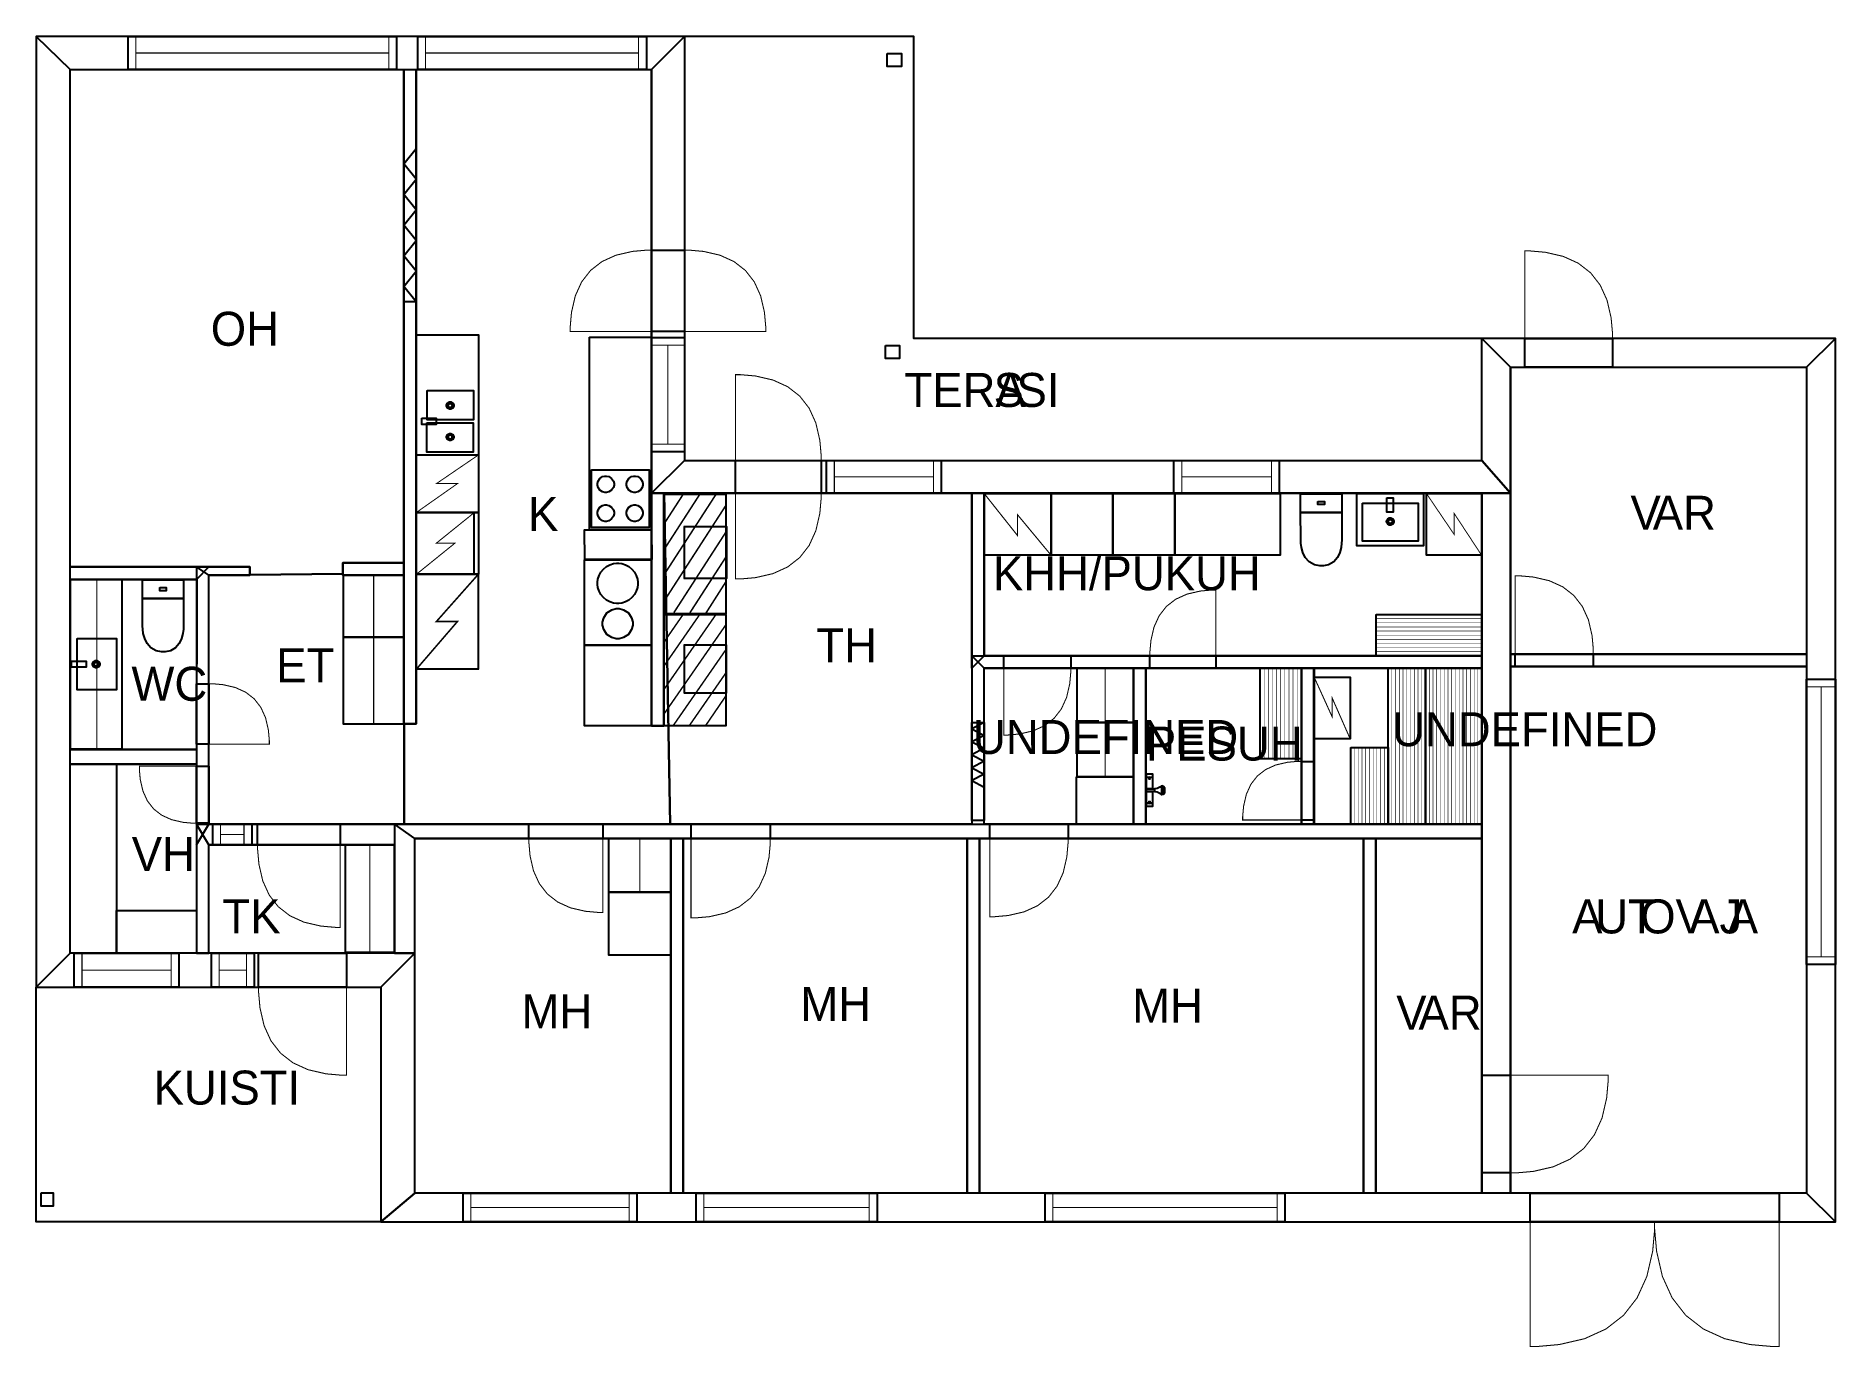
# Model space of a CAD drawing. Extents: x 1 to 19.2, y 0 to 13.3.
import ezdxf

# ---------------------------------------------------------------- set-up
doc = ezdxf.new("R2010")
doc.units = 0
doc.layers.get('0').update_dxf_attribs({"linetype": 'CONTINUOUS'})

msp = doc.modelspace()

# ---------------------------------------------------------------- texts
at = {"color": 0}
for s, p in [('OH', (2.81661, 10.1187)), ('TERA', (9.82896, 9.50029)), ('S', (10.7303, 9.50029)), ('SI', (10.9615, 9.50029)), ('K', (6.02383, 8.24668)), ('V', (17.1683, 8.25871)), ('AR', (17.3933, 8.25871)), ('KHH/PUKUH', (10.723, 7.64713)), ('TH', (8.93854, 6.91924)), ('ET', (3.47754, 6.71556)), ('WC', (2.015, 6.52946)), ('UNDEFINED', (14.7586, 6.07025)), ('UNDEFINED', (10.5211, 5.99163)), ('PESUH', (12.2699, 5.92506)), ('VH', (2.01779, 4.80774)), ('TK', (2.93432, 4.17969)), ('A', (16.5782, 4.17754)), ('UT', (16.8114, 4.17754)), ('OV', (17.2665, 4.17754)), ('AJ', (17.7618, 4.17754)), ('A', (18.1517, 4.17754)), ('MH', (5.95768, 3.21901)), ('MH', (8.77646, 3.29213)), ('MH', (12.1306, 3.27574)), ('V', (14.8, 3.20529)), ('AR', (15.025, 3.20529)), ('KUISTI', (2.2389, 2.44667))]:
    msp.add_text(s, height=0.34375, dxfattribs=at).set_placement(p)

# ---------------------------------------------------------------- linework, layer by layer
at = {"color": 0}
for points, const_width in [([(7.60499, 13.2455), (1.05241, 13.2455), (1.39615, 12.9122), (7.27165, 12.9122), (7.60499, 13.2455)], 0.00208), ([(1.05241, 13.2455), (1.05241, 3.63314), (1.39615, 3.97689), (1.39615, 12.9122), (1.05241, 13.2455)], 0.00208), ([(1.98085, 13.2455), (4.6951, 13.2455), (4.6951, 12.9122), (1.98085, 12.9122), (1.98085, 13.2455)], 0.01042), ([(1.98085, 13.2455), (4.6951, 13.2455), (4.6951, 12.9122), (1.98085, 12.9122), (1.98085, 13.2455)], 0.01042), ([(4.91021, 13.2455), (7.21957, 13.2455), (7.21957, 12.9122), (4.91021, 12.9122), (4.91021, 13.2455)], 0.01042), ([(4.91021, 13.2455), (7.21957, 13.2455), (7.21957, 12.9122), (4.91021, 12.9122), (4.91021, 13.2455)], 0.01042), ([(7.27165, 8.62717), (7.27165, 12.9122), (7.60499, 13.2455), (7.60499, 8.9605), (7.27165, 8.62717)], 0.00208), ([(7.60499, 13.2455), (7.60656, 8.9605), (15.6638, 8.9605), (15.6638, 10.1928), (9.92333, 10.1928), (9.92333, 13.2455), (7.60499, 13.2455)], 0.00208), ([(4.76947, 12.9106), (4.89447, 12.9106), (4.89447, 10.5635), (4.76947, 10.5635), (4.76947, 12.9106)], 0.01042), ([(4.76947, 12.9122), (4.89447, 12.9122), (4.89447, 6.29779), (4.76947, 6.29779), (4.76947, 12.9122)], 0.00208), ([(7.27165, 11.0857), (7.22347, 11.0857), (7.0791, 11.0729), (6.91222, 11.0344), (6.77106, 10.9702), (6.65554, 10.8804), (6.56569, 10.7649), (6.50151, 10.6237), (6.463, 10.4568), (6.45019, 10.3124), (6.45019, 10.2643), (7.27165, 10.2643), (7.27165, 11.0857)], 0.01042), ([(7.27165, 11.0857), (7.60499, 11.0857), (7.60499, 10.2643), (7.27165, 10.2643), (7.27165, 11.0857)], 0.01042), ([(7.27165, 11.0857), (7.60499, 11.0857), (7.60499, 10.2643), (7.27165, 10.2643), (7.27165, 11.0857)], 0.01042), ([(7.60499, 11.0857), (7.6531, 11.0857), (7.79747, 11.0729), (7.96436, 11.0344), (8.10553, 10.9702), (8.22103, 10.8804), (8.31088, 10.7649), (8.37506, 10.6237), (8.41357, 10.4568), (8.42643, 10.3124), (8.42643, 10.2643), (7.60499, 10.2643), (7.60499, 11.0857)], 0.01042), ([(16.9864, 10.1928), (16.9864, 10.2447), (16.9725, 10.4002), (16.931, 10.58), (16.8618, 10.7321), (16.7651, 10.8565), (16.6407, 10.9533), (16.4886, 11.0224), (16.3087, 11.0639), (16.1533, 11.0777), (16.1014, 11.0777), (16.1014, 10.1928), (16.9864, 10.1928)], 0.01042), ([(4.89643, 10.2288), (4.89643, 8.43435), (5.52143, 8.43435), (5.52143, 10.2288), (4.89643, 10.2288)], 0.01042), ([(6.64475, 10.2057), (6.64475, 8.25862), (7.26975, 8.25862), (7.26975, 10.2057), (6.64475, 10.2057)], 0.01042), ([(7.27165, 10.2026), (7.60499, 10.2026), (7.60499, 9.04482), (7.27165, 9.04482), (7.27165, 10.2026)], 0.01042), ([(7.27165, 10.2026), (7.60499, 10.2026), (7.60499, 9.04482), (7.27165, 9.04482), (7.27165, 10.2026)], 0.01042), ([(19.2403, 10.1928), (15.6638, 10.1928), (15.9554, 9.90115), (18.9486, 9.90115), (19.2403, 10.1928)], 0.00208), ([(15.9554, 9.90115), (15.9554, 8.62717), (15.6638, 8.9605), (15.6638, 10.1928), (15.9554, 9.90115)], 0.00208), ([(16.1014, 10.1928), (16.9864, 10.1928), (16.9864, 9.90115), (16.1014, 9.90115), (16.1014, 10.1928)], 0.01042), ([(16.1014, 10.1928), (16.9864, 10.1928), (16.9864, 9.90115), (16.1014, 9.90115), (16.1014, 10.1928)], 0.01042), ([(19.2403, 1.2602), (19.2403, 10.1928), (18.9486, 9.90115), (18.9486, 1.55186), (19.2403, 1.2602)], 0.00208), ([(8.98687, 8.9605), (8.98687, 9.01129), (8.97331, 9.16351), (8.93272, 9.33946), (8.86501, 9.48833), (8.77029, 9.61014), (8.64849, 9.70492), (8.49963, 9.77257), (8.32368, 9.81315), (8.17144, 9.82667), (8.12071, 9.82667), (8.12071, 8.9605), (8.98687, 8.9605)], 0.01042), ([(5.00256, 9.66812), (5.00256, 9.37125), (5.47131, 9.37125), (5.47131, 9.66812), (5.00256, 9.66812)], 0.01042), ([(5.23693, 9.5504), (5.24333, 9.5504), (5.26269, 9.53976), (5.27339, 9.5204), (5.27339, 9.51394), (5.27339, 9.50754), (5.26269, 9.48817), (5.24333, 9.47749), (5.23693, 9.47749), (5.23047, 9.47749), (5.2111, 9.48817), (5.20047, 9.50754), (5.20047, 9.51394), (5.20047, 9.5204), (5.2111, 9.53976), (5.23047, 9.5504), (5.23693, 9.5504)], 0.00833), ([(5.23693, 9.53478), (5.24056, 9.53478), (5.25163, 9.52869), (5.25776, 9.51764), (5.25776, 9.51394), (5.25776, 9.51031), (5.25163, 9.49924), (5.24056, 9.49311), (5.23693, 9.49311), (5.23324, 9.49311), (5.22217, 9.49924), (5.2161, 9.51031), (5.2161, 9.51394), (5.2161, 9.51764), (5.22217, 9.52869), (5.23324, 9.53478), (5.23693, 9.53478)], 0.00833), ([(4.94943, 9.38687), (4.94943, 9.32437), (5.09526, 9.32437), (5.09526, 9.38687), (4.94943, 9.38687)], 0.01042), ([(5.00151, 9.34), (5.00151, 9.04312), (5.47026, 9.04312), (5.47026, 9.34), (5.00151, 9.34)], 0.01042), ([(5.23693, 9.23269), (5.24333, 9.23269), (5.26269, 9.22206), (5.27339, 9.20269), (5.27339, 9.19624), (5.27339, 9.18983), (5.26269, 9.17046), (5.24333, 9.15978), (5.23693, 9.15978), (5.23047, 9.15978), (5.2111, 9.17046), (5.20047, 9.18983), (5.20047, 9.19624), (5.20047, 9.20269), (5.2111, 9.22206), (5.23047, 9.23269), (5.23693, 9.23269)], 0.00833), ([(5.23693, 9.21707), (5.24056, 9.21707), (5.25163, 9.21099), (5.25776, 9.19993), (5.25776, 9.19624), (5.25776, 9.1926), (5.25163, 9.18153), (5.24056, 9.1754), (5.23693, 9.1754), (5.23324, 9.1754), (5.22217, 9.18153), (5.2161, 9.1926), (5.2161, 9.19624), (5.2161, 9.19993), (5.22217, 9.21099), (5.23324, 9.21707), (5.23693, 9.21707)], 0.00833), ([(4.89643, 9.0154), (4.89643, 8.43435), (5.52143, 8.43435), (5.52143, 9.0154), (4.89643, 9.0154)], 0.00968), ([(15.9554, 8.62717), (7.27165, 8.62717), (7.60499, 8.9605), (15.6638, 8.9605), (15.9554, 8.62717)], 0.00208), ([(8.12071, 8.9605), (8.98687, 8.9605), (8.98687, 8.62717), (8.12071, 8.62717), (8.12071, 8.9605)], 0.01042), ([(8.12071, 8.9605), (8.98687, 8.9605), (8.98687, 8.62717), (8.12071, 8.62717), (8.12071, 8.9605)], 0.01042), ([(9.04167, 8.9605), (10.1996, 8.9605), (10.1996, 8.62717), (9.04167, 8.62717), (9.04167, 8.9605)], 0.01042), ([(9.04167, 8.9605), (10.1996, 8.9605), (10.1996, 8.62717), (9.04167, 8.62717), (9.04167, 8.9605)], 0.01042), ([(12.5531, 8.9605), (13.616, 8.9605), (13.616, 8.62717), (12.5531, 8.62717), (12.5531, 8.9605)], 0.01042), ([(12.5531, 8.9605), (13.616, 8.9605), (13.616, 8.62717), (12.5531, 8.62717), (12.5531, 8.9605)], 0.01042), ([(6.66363, 8.86453), (6.66363, 8.28119), (7.24696, 8.28119), (7.24696, 8.86453), (6.66363, 8.86453)], 0.01042), ([(6.80946, 8.63536), (6.80132, 8.63536), (6.77701, 8.64193), (6.75054, 8.65978), (6.73264, 8.68625), (6.72613, 8.71061), (6.72613, 8.71869), (6.72613, 8.72683), (6.73264, 8.75114), (6.75054, 8.77761), (6.77701, 8.79551), (6.80132, 8.80203), (6.80946, 8.80203), (6.81754, 8.80203), (6.8419, 8.79551), (6.86838, 8.77761), (6.88624, 8.75114), (6.89279, 8.72683), (6.89279, 8.71869), (6.89279, 8.71061), (6.88624, 8.68625), (6.86838, 8.65978), (6.8419, 8.64193), (6.81754, 8.63536), (6.80946, 8.63536)], 0.01042), ([(7.10113, 8.63536), (7.09299, 8.63536), (7.06868, 8.64193), (7.04221, 8.65978), (7.02431, 8.68625), (7.01779, 8.71061), (7.01779, 8.71869), (7.01779, 8.72683), (7.02431, 8.75114), (7.04221, 8.77761), (7.06868, 8.79551), (7.09299, 8.80203), (7.10113, 8.80203), (7.10921, 8.80203), (7.13357, 8.79551), (7.16004, 8.77761), (7.1779, 8.75114), (7.18446, 8.72683), (7.18446, 8.71869), (7.18446, 8.71061), (7.1779, 8.68625), (7.16004, 8.65978), (7.13357, 8.64193), (7.10921, 8.63536), (7.10113, 8.63536)], 0.01042), ([(7.27165, 8.62717), (7.39665, 8.62717), (7.39665, 6.2774), (7.27165, 6.2774), (7.27165, 8.62717)], 0.00208), ([(7.39817, 8.61914), (7.39817, 7.41004), (8.02317, 7.41004), (8.02317, 8.61914), (7.39817, 8.61914)], 0.01612), ([(8.98687, 8.62717), (8.98687, 8.57644), (8.97331, 8.42421), (8.93272, 8.24826), (8.86501, 8.09939), (8.77029, 7.9776), (8.64849, 7.88286), (8.49963, 7.81521), (8.32368, 7.77463), (8.17144, 7.76107), (8.12071, 7.76107), (8.12071, 8.62717), (8.98687, 8.62717)], 0.01042), ([(10.5086, 6.85883), (10.5086, 8.62717), (10.6336, 8.62717), (10.6336, 6.98383), (10.5086, 6.85883)], 0.00208), ([(10.6336, 8.62636), (11.3111, 8.62636), (11.3111, 8.00136), (10.6336, 8.00136), (10.6336, 8.62636)], 0.01129), ([(11.3112, 8.62685), (11.9362, 8.62685), (11.9362, 8.00185), (11.3112, 8.00185), (11.3112, 8.62685)], 0.01042), ([(11.9362, 8.62685), (12.5612, 8.62685), (12.5612, 8.00185), (11.9362, 8.00185), (11.9362, 8.62685)], 0.01042), ([(12.5612, 8.62685), (13.6261, 8.62685), (13.6261, 8.00185), (12.5612, 8.00185), (12.5612, 8.62685)], 0.01042), ([(13.8332, 8.62196), (14.2497, 8.62196), (14.2497, 8.43468), (13.8332, 8.43468), (13.8332, 8.62196)], 0.01042), ([(14.4021, 8.62685), (15.0764, 8.62685), (15.0764, 8.09694), (14.4021, 8.09694), (14.4021, 8.62685)], 0.01042), ([(14.7056, 8.58268), (14.7681, 8.58268), (14.7681, 8.43685), (14.7056, 8.43685), (14.7056, 8.58268)], 0.01042), ([(15.1044, 8.62651), (15.6638, 8.62651), (15.6638, 8.00151), (15.1044, 8.00151), (15.1044, 8.62651)], 0.00932), ([(15.6638, 8.62717), (15.9554, 8.62717), (15.9554, 1.55186), (15.6638, 1.55186), (15.6638, 8.62717)], 0.00208), ([(4.89643, 8.43435), (4.89643, 7.80935), (5.52143, 7.80935), (5.52143, 8.43435), (4.89643, 8.43435)], 0.01042), ([(5.47976, 8.43435), (5.47976, 7.80935), (5.52143, 7.80935), (5.52143, 8.43435), (5.47976, 8.43435)], 0.01042), ([(6.80946, 8.34369), (6.80132, 8.34369), (6.77701, 8.35026), (6.75054, 8.36811), (6.73264, 8.39458), (6.72613, 8.41894), (6.72613, 8.42703), (6.72613, 8.43517), (6.73264, 8.45947), (6.75054, 8.48594), (6.77701, 8.50385), (6.80132, 8.51036), (6.80946, 8.51036), (6.81754, 8.51036), (6.8419, 8.50385), (6.86838, 8.48594), (6.88624, 8.45947), (6.89279, 8.43517), (6.89279, 8.42703), (6.89279, 8.41894), (6.88624, 8.39458), (6.86838, 8.36811), (6.8419, 8.35026), (6.81754, 8.34369), (6.80946, 8.34369)], 0.01042), ([(7.10113, 8.34369), (7.09299, 8.34369), (7.06868, 8.35026), (7.04221, 8.36811), (7.02431, 8.39458), (7.01779, 8.41894), (7.01779, 8.42703), (7.01779, 8.43517), (7.02431, 8.45947), (7.04221, 8.48594), (7.06868, 8.50385), (7.09299, 8.51036), (7.10113, 8.51036), (7.10921, 8.51036), (7.13357, 8.50385), (7.16004, 8.48594), (7.1779, 8.45947), (7.18446, 8.43517), (7.18446, 8.42703), (7.18446, 8.41894), (7.1779, 8.39458), (7.16004, 8.36811), (7.13357, 8.35026), (7.10921, 8.34369), (7.10113, 8.34369)], 0.01042), ([(14.2497, 8.16639), (14.2497, 8.16639), (14.2499, 8.15468), (14.2482, 8.12369), (14.2421, 8.07986), (14.2286, 8.02962), (14.2051, 7.97939), (14.1686, 7.93554), (14.1165, 7.90457), (14.0635, 7.89279), (14.0458, 7.89279), (14.0275, 7.89279), (13.9726, 7.90457), (13.9186, 7.93554), (13.8808, 7.97939), (13.8563, 8.02962), (13.8423, 8.07986), (13.8359, 8.12369), (13.8342, 8.15468), (13.8342, 8.16639), (13.8342, 8.16639), (13.8332, 8.43468), (14.2497, 8.43468), (14.2497, 8.16639)], 0.01042), ([(14.0085, 8.54411), (14.0747, 8.54411), (14.0747, 8.51258), (14.0085, 8.51258), (14.0085, 8.54411)], 0.01042), ([(14.4583, 8.52582), (15.0201, 8.52582), (15.0201, 8.14382), (14.4583, 8.14382), (14.4583, 8.52582)], 0.01042), ([(14.7757, 8.3425), (14.7757, 8.3361), (14.765, 8.31674), (14.7457, 8.30604), (14.7393, 8.30604), (14.7328, 8.30604), (14.7135, 8.31674), (14.7028, 8.3361), (14.7028, 8.3425), (14.7028, 8.34896), (14.7135, 8.36833), (14.7328, 8.37896), (14.7393, 8.37896), (14.7457, 8.37896), (14.765, 8.36833), (14.7757, 8.34896), (14.7757, 8.3425)], 0.00833), ([(7.60568, 8.29064), (7.60568, 7.76557), (8.02838, 7.76557), (8.02838, 8.29064), (7.60568, 8.29064)], 0.01612), ([(14.7601, 8.3425), (14.7601, 8.33886), (14.754, 8.32781), (14.7429, 8.32167), (14.7393, 8.32167), (14.7356, 8.32167), (14.7244, 8.32781), (14.7185, 8.33886), (14.7185, 8.3425), (14.7185, 8.34619), (14.7244, 8.35726), (14.7356, 8.36333), (14.7393, 8.36333), (14.7429, 8.36333), (14.754, 8.35726), (14.7601, 8.34619), (14.7601, 8.3425)], 0.00833), ([(2.67231, 7.75738), (1.39615, 7.75738), (1.39615, 7.88238), (2.79731, 7.88238), (2.67231, 7.75738)], 0.00208), ([(2.67231, 7.88238), (3.21061, 7.88238), (3.21061, 7.79904), (2.79731, 7.79904), (2.67231, 7.88238)], 0.00208), ([(2.79731, 5.28168), (2.79731, 7.79904), (2.67231, 7.88238), (2.67231, 5.07335), (2.79731, 5.28168)], 0.00208), ([(4.15272, 7.92404), (4.76947, 7.92404), (4.76947, 7.79904), (4.15272, 7.79904), (4.15272, 7.92404)], 0.00208), ([(6.59462, 7.95622), (6.59462, 7.09207), (7.27171, 7.09207), (7.27171, 7.95622), (6.59462, 7.95622)], 0.01042), ([(6.93007, 7.51269), (6.91976, 7.51269), (6.88889, 7.51688), (6.85053, 7.52875), (6.81586, 7.54758), (6.78564, 7.57254), (6.76069, 7.60275), (6.74186, 7.63743), (6.72999, 7.67572), (6.72586, 7.7066), (6.72586, 7.71685), (6.72586, 7.72715), (6.72999, 7.75803), (6.74186, 7.79639), (6.76069, 7.83106), (6.78564, 7.86128), (6.81586, 7.88618), (6.85053, 7.905), (6.88889, 7.91689), (6.91976, 7.92101), (6.93007, 7.92101), (6.94032, 7.92101), (6.97119, 7.91689), (7.0095, 7.905), (7.04417, 7.88618), (7.07438, 7.86128), (7.09933, 7.83106), (7.11817, 7.79639), (7.13004, 7.75803), (7.13422, 7.72715), (7.13422, 7.71685), (7.13422, 7.7066), (7.13004, 7.67572), (7.11817, 7.63743), (7.09933, 7.60275), (7.07438, 7.57254), (7.04417, 7.54758), (7.0095, 7.52875), (6.97119, 7.51688), (6.94032, 7.51269), (6.93007, 7.51269)], 0.01042), ([(1.39714, 7.75743), (1.39714, 6.04015), (1.91829, 6.04015), (1.91829, 7.75743), (1.39714, 7.75743)], 0.01042), ([(1.39729, 7.75956), (1.39729, 6.03581), (1.66564, 6.03581), (1.66564, 7.75956), (1.39729, 7.75956)], 0.01042), ([(2.12576, 7.75222), (2.54232, 7.75222), (2.54232, 7.56494), (2.12576, 7.56494), (2.12576, 7.75222)], 0.01042), ([(2.30094, 7.67437), (2.36719, 7.67437), (2.36719, 7.64279), (2.30094, 7.64279), (2.30094, 7.67437)], 0.01042), ([(4.1581, 7.7991), (4.1581, 7.1741), (4.76833, 7.1741), (4.76833, 7.7991), (4.1581, 7.7991)], 0.01042), ([(4.89529, 7.80935), (4.89529, 6.84907), (5.52029, 6.84907), (5.52029, 7.80935), (4.89529, 7.80935)], 0.01601), ([(12.31, 6.98383), (12.31, 7.02285), (12.3204, 7.13986), (12.3516, 7.27501), (12.4036, 7.38943), (12.4763, 7.48301), (12.5699, 7.55578), (12.6843, 7.60781), (12.8195, 7.639), (12.9365, 7.64936), (12.9755, 7.64936), (12.9755, 6.98383), (12.31, 6.98383)], 0.01042), ([(16.7922, 7.00206), (16.7922, 7.04844), (16.7799, 7.18744), (16.7428, 7.3481), (16.681, 7.484), (16.5944, 7.59521), (16.4832, 7.68175), (16.3474, 7.74349), (16.1867, 7.7806), (16.0476, 7.79292), (16.0014, 7.79292), (16.0014, 7.00206), (16.7922, 7.00206)], 0.01042), ([(2.54232, 7.29665), (2.54232, 7.29665), (2.54237, 7.28494), (2.54075, 7.25396), (2.53461, 7.21013), (2.52121, 7.15989), (2.49767, 7.10965), (2.46121, 7.06581), (2.40901, 7.03483), (2.35596, 7.02306), (2.33832, 7.02306), (2.31999, 7.02306), (2.26514, 7.03483), (2.2111, 7.06581), (2.17329, 7.10965), (2.14882, 7.15989), (2.13482, 7.21013), (2.12842, 7.25396), (2.12668, 7.28494), (2.12679, 7.29665), (2.12679, 7.29665), (2.12576, 7.56494), (2.54232, 7.56494), (2.54232, 7.29665)], 0.01042), ([(6.93007, 7.15588), (6.91515, 7.15588), (6.87044, 7.16792), (6.82172, 7.20074), (6.7889, 7.2494), (6.77692, 7.29411), (6.77692, 7.30897), (6.77692, 7.32389), (6.7889, 7.3686), (6.82172, 7.41732), (6.87044, 7.45014), (6.91515, 7.46213), (6.93007, 7.46213), (6.94493, 7.46213), (6.98964, 7.45014), (7.03831, 7.41732), (7.07113, 7.3686), (7.08317, 7.32389), (7.08317, 7.30897), (7.08317, 7.29411), (7.07113, 7.2494), (7.03831, 7.20074), (6.98964, 7.16792), (6.94493, 7.15588), (6.93007, 7.15588)], 0.01042), ([(7.39671, 7.40256), (7.39671, 6.2761), (8.02171, 6.2761), (8.02171, 7.40256), (7.39671, 7.40256)], 0.01502), ([(14.5967, 7.40082), (15.6638, 7.40082), (15.6638, 6.98415), (14.5967, 6.98415), (14.5967, 7.40082)], 0.01042), ([(1.46556, 7.1595), (1.46556, 6.63867), (1.86367, 6.63867), (1.86367, 7.1595), (1.46556, 7.1595)], 0.01042), ([(4.1581, 7.1741), (4.1581, 6.2921), (4.76833, 6.2921), (4.76833, 7.1741), (4.1581, 7.1741)], 0.01042), ([(7.60422, 7.09651), (7.60422, 6.60732), (8.02692, 6.60732), (8.02692, 7.09651), (7.60422, 7.09651)], 0.01502), ([(1.41015, 6.93033), (1.41015, 6.86783), (1.55599, 6.86783), (1.55599, 6.93033), (1.41015, 6.93033)], 0.01042), ([(1.65836, 6.93554), (1.66476, 6.93554), (1.68414, 6.92492), (1.69482, 6.90554), (1.69482, 6.89908), (1.69482, 6.89268), (1.68414, 6.87332), (1.66476, 6.86263), (1.65836, 6.86263), (1.65192, 6.86263), (1.63254, 6.87332), (1.6219, 6.89268), (1.6219, 6.89908), (1.6219, 6.90554), (1.63254, 6.92492), (1.65192, 6.93554), (1.65836, 6.93554)], 0.00833), ([(1.65836, 6.91992), (1.662, 6.91992), (1.67307, 6.91385), (1.67919, 6.90278), (1.67919, 6.89908), (1.67919, 6.89546), (1.67307, 6.88439), (1.662, 6.87825), (1.65836, 6.87825), (1.65468, 6.87825), (1.64361, 6.88439), (1.63753, 6.89546), (1.63753, 6.89908), (1.63753, 6.90278), (1.64361, 6.91385), (1.65468, 6.91992), (1.65836, 6.91992)], 0.00833), ([(15.6638, 6.85883), (10.6336, 6.85883), (10.5086, 6.98383), (15.6638, 6.98383), (15.6638, 6.85883)], 0.00208), ([(10.5086, 6.98383), (10.5086, 5.28168), (10.6336, 5.28168), (10.6336, 6.85883), (10.5086, 6.98383)], 0.00208), ([(10.8344, 6.98383), (11.5101, 6.98383), (11.5101, 6.85883), (10.8344, 6.85883), (10.8344, 6.98383)], 0.01042), ([(10.8344, 6.98383), (11.5101, 6.98383), (11.5101, 6.85883), (10.8344, 6.85883), (10.8344, 6.98383)], 0.01042), ([(12.31, 6.98383), (12.9755, 6.98383), (12.9755, 6.85883), (12.31, 6.85883), (12.31, 6.98383)], 0.01042), ([(12.31, 6.98383), (12.9755, 6.98383), (12.9755, 6.85883), (12.31, 6.85883), (12.31, 6.98383)], 0.01042), ([(15.9554, 7.00206), (18.9486, 7.00206), (18.9486, 6.87706), (15.9554, 6.87706), (15.9554, 7.00206)], 0.00208), ([(16.0014, 7.00206), (16.7922, 7.00206), (16.7922, 6.87706), (16.0014, 6.87706), (16.0014, 7.00206)], 0.01042), ([(16.0014, 7.00206), (16.7922, 7.00206), (16.7922, 6.87706), (16.0014, 6.87706), (16.0014, 7.00206)], 0.01042), ([(11.5101, 6.85883), (11.5101, 6.81928), (11.4995, 6.70047), (11.4678, 6.56326), (11.415, 6.4471), (11.3412, 6.35206), (11.2462, 6.27815), (11.13, 6.22537), (10.9927, 6.19368), (10.8739, 6.18311), (10.8344, 6.18311), (10.8344, 6.85883), (11.5101, 6.85883)], 0.01042), ([(11.5738, 6.85883), (11.5738, 6.30968), (12.1436, 6.30968), (12.1436, 6.85883), (11.5738, 6.85883)], 0.01042), ([(12.1437, 6.85883), (12.2687, 6.85883), (12.2687, 5.28168), (12.1437, 5.28168), (12.1437, 6.85883)], 0.00208), ([(13.424, 6.85883), (13.424, 5.94287), (13.8407, 5.94287), (13.8407, 6.85883), (13.424, 6.85883)], 0.01042), ([(13.8409, 6.85883), (13.966, 6.85883), (13.966, 5.28168), (13.8409, 5.28168), (13.8409, 6.85883)], 0.00208), ([(13.97, 6.76937), (13.97, 6.14437), (14.3346, 6.14437), (14.3346, 6.76937), (13.97, 6.76937)], 0.01042), ([(14.7178, 6.85883), (14.7178, 5.27979), (15.0961, 5.27979), (15.0961, 6.85883), (14.7178, 6.85883)], 0.01042), ([(15.0961, 6.85883), (15.0961, 5.27979), (15.6635, 5.27979), (15.6635, 6.85883), (15.0961, 6.85883)], 0.01042), ([(18.9486, 6.7481), (19.2403, 6.7481), (19.2403, 3.86301), (18.9486, 3.86301), (18.9486, 6.7481)], 0.01042), ([(18.9486, 6.7481), (19.2403, 6.7481), (19.2403, 3.86301), (18.9486, 3.86301), (18.9486, 6.7481)], 0.01042), ([(2.67231, 6.70199), (2.79731, 6.70199), (2.79731, 6.09071), (2.67231, 6.09071), (2.67231, 6.70199)], 0.01042), ([(2.67231, 6.70199), (2.79731, 6.70199), (2.79731, 6.09071), (2.67231, 6.09071), (2.67231, 6.70199)], 0.01042), ([(2.79731, 6.70199), (2.83311, 6.70199), (2.94054, 6.69243), (3.06472, 6.66379), (3.16976, 6.61604), (3.25569, 6.54921), (3.32254, 6.46322), (3.37028, 6.35818), (3.39893, 6.234), (3.40853, 6.12657), (3.40853, 6.09071), (2.79731, 6.09071), (2.79731, 6.70199)], 0.01042), ([(10.5086, 6.31011), (10.6336, 6.31011), (10.6336, 5.3201), (10.5086, 5.3201), (10.5086, 6.31011)], 0.01042), ([(11.5738, 6.30963), (11.5738, 5.76047), (12.1436, 5.76047), (12.1436, 6.30963), (11.5738, 6.30963)], 0.01042), ([(1.39615, 6.03581), (2.67231, 6.03581), (2.67231, 5.88997), (1.39615, 5.88997), (1.39615, 6.03581)], 0.00208), ([(14.3396, 6.05647), (14.3396, 5.27968), (14.7179, 5.27968), (14.7179, 6.05647), (14.3396, 6.05647)], 0.01042), ([(1.39615, 5.88997), (1.39615, 3.97922), (1.86458, 3.97922), (1.86458, 5.88997), (1.39615, 5.88997)], 0.01042), ([(2.67231, 5.29156), (2.63846, 5.29156), (2.53689, 5.30062), (2.41954, 5.32769), (2.32026, 5.37283), (2.23904, 5.43599), (2.17589, 5.51719), (2.13075, 5.61649), (2.10368, 5.73378), (2.09467, 5.83535), (2.09467, 5.86914), (2.67231, 5.86914), (2.67231, 5.29156)], 0.01042), ([(2.67231, 5.86914), (2.79731, 5.86914), (2.79731, 5.29156), (2.67231, 5.29156), (2.67231, 5.86914)], 0.01042), ([(2.67231, 5.86914), (2.79731, 5.86914), (2.79731, 5.29156), (2.67231, 5.29156), (2.67231, 5.86914)], 0.01042), ([(13.8409, 5.91732), (13.8062, 5.91732), (13.7019, 5.9081), (13.5814, 5.88026), (13.4794, 5.83393), (13.396, 5.76904), (13.3311, 5.6856), (13.2848, 5.58365), (13.2569, 5.46311), (13.2477, 5.35883), (13.2477, 5.32406), (13.8409, 5.32406), (13.8409, 5.91732)], 0.01042), ([(13.8409, 5.91732), (13.966, 5.91732), (13.966, 5.32406), (13.8409, 5.32406), (13.8409, 5.91732)], 0.01042), ([(13.8409, 5.91732), (13.966, 5.91732), (13.966, 5.32406), (13.8409, 5.32406), (13.8409, 5.91732)], 0.01042), ([(11.5671, 5.76085), (11.5671, 5.28168), (12.1436, 5.28168), (12.1436, 5.76085), (11.5671, 5.76085)], 0.01042), ([(12.2739, 5.79036), (12.2739, 5.75499), (12.3375, 5.75499), (12.3375, 5.79036), (12.2739, 5.79036)], 0.01042), ([(12.2739, 5.75603), (12.2739, 5.63932), (12.3375, 5.63932), (12.3375, 5.75603), (12.2739, 5.75603)], 0.01042), ([(12.2739, 5.61122), (12.2739, 5.63932), (12.3573, 5.63932), (12.3573, 5.63232), (12.3573, 5.61654), (12.3573, 5.61122), (12.3364, 5.61122), (12.2896, 5.61122), (12.2739, 5.61122)], 0.01042), ([(12.3062, 5.75499), (12.305, 5.75179), (12.3011, 5.74214), (12.3, 5.73936), (12.3, 5.73936), (12.3014, 5.73936), (12.3057, 5.73936), (12.3099, 5.73936), (12.3114, 5.73936), (12.3114, 5.73936), (12.3108, 5.74175), (12.3073, 5.75174), (12.3062, 5.75499)], 0.01042), ([(12.2739, 5.61122), (12.2739, 5.49457), (12.3375, 5.49457), (12.3375, 5.61122), (12.2739, 5.61122)], 0.01042), ([(12.2739, 5.49457), (12.2739, 5.46121), (12.3375, 5.46121), (12.3375, 5.49457), (12.2739, 5.49457)], 0.01042), ([(12.3062, 5.49457), (12.305, 5.49783), (12.3011, 5.50749), (12.3, 5.51019), (12.3, 5.51019), (12.3014, 5.51019), (12.3057, 5.51019), (12.3099, 5.51019), (12.3114, 5.51019), (12.3114, 5.51019), (12.3108, 5.50786), (12.3073, 5.49789), (12.3062, 5.49457)], 0.01042), ([(4.67231, 5.07335), (2.79731, 5.07335), (2.67231, 5.28168), (4.67231, 5.28168), (4.67231, 5.07335)], 0.00208), ([(2.67231, 5.28168), (2.67231, 3.97689), (2.79731, 3.97689), (2.79731, 5.07335), (2.67231, 5.28168)], 0.00208), ([(2.83811, 5.28168), (3.23053, 5.28168), (3.23053, 5.07335), (2.83811, 5.07335), (2.83811, 5.28168)], 0.01042), ([(2.83811, 5.28168), (3.23053, 5.28168), (3.23053, 5.07335), (2.83811, 5.07335), (2.83811, 5.28168)], 0.01042), ([(3.29021, 5.28168), (4.12478, 5.28168), (4.12478, 5.07335), (3.29021, 5.07335), (3.29021, 5.28168)], 0.01042), ([(3.29021, 5.28168), (4.12478, 5.28168), (4.12478, 5.07335), (3.29021, 5.07335), (3.29021, 5.28168)], 0.01042), ([(4.67231, 5.28168), (15.6638, 5.28168), (15.6638, 5.13585), (4.88064, 5.13585), (4.67231, 5.28168)], 0.00208), ([(4.88064, 3.97689), (4.88064, 5.13585), (4.67231, 5.28168), (4.67231, 3.97689), (4.88064, 3.97689)], 0.00208), ([(6.03261, 5.28168), (6.77886, 5.28168), (6.77886, 5.13585), (6.03261, 5.13585), (6.03261, 5.28168)], 0.01042), ([(6.03261, 5.28168), (6.77886, 5.28168), (6.77886, 5.13585), (6.03261, 5.13585), (6.03261, 5.28168)], 0.01042), ([(7.67106, 5.28168), (8.4725, 5.28168), (8.4725, 5.13585), (7.67106, 5.13585), (7.67106, 5.28168)], 0.01042), ([(7.67106, 5.28168), (8.4725, 5.28168), (8.4725, 5.13585), (7.67106, 5.13585), (7.67106, 5.28168)], 0.01042), ([(10.693, 5.28168), (11.4826, 5.28168), (11.4826, 5.13585), (10.693, 5.13585), (10.693, 5.28168)], 0.01042), ([(10.693, 5.28168), (11.4826, 5.28168), (11.4826, 5.13585), (10.693, 5.13585), (10.693, 5.28168)], 0.01042), ([(6.03261, 5.13585), (6.03261, 5.09218), (6.04422, 4.96099), (6.07921, 4.8094), (6.13753, 4.68115), (6.21913, 4.57617), (6.32411, 4.49457), (6.45236, 4.43625), (6.60394, 4.40126), (6.73514, 4.3896), (6.77886, 4.3896), (6.77886, 5.13585), (6.03261, 5.13585)], 0.01042), ([(6.84065, 5.13585), (6.84065, 4.59353), (7.46565, 4.59353), (7.46565, 5.13585), (6.84065, 5.13585)], 0.01042), ([(7.46593, 5.13585), (7.59093, 5.13585), (7.59093, 1.55186), (7.46593, 1.55186), (7.46593, 5.13585)], 0.00208), ([(8.4725, 5.13585), (8.4725, 5.08892), (8.45996, 4.94803), (8.42236, 4.78521), (8.35975, 4.64746), (8.27214, 4.53478), (8.1594, 4.4471), (8.02165, 4.3845), (7.85889, 4.3469), (7.71799, 4.33436), (7.67106, 4.33436), (7.67106, 5.13585), (8.4725, 5.13585)], 0.01042), ([(10.4613, 5.13585), (10.5863, 5.13585), (10.5863, 1.55186), (10.4613, 1.55186), (10.4613, 5.13585)], 0.00208), ([(11.4826, 5.13585), (11.4826, 5.08963), (11.4702, 4.95079), (11.4332, 4.79042), (11.3715, 4.65474), (11.2852, 4.54368), (11.1742, 4.45731), (11.0384, 4.39561), (10.878, 4.35861), (10.7393, 4.34625), (10.693, 4.34625), (10.693, 5.13585), (11.4826, 5.13585)], 0.01042), ([(14.4694, 5.13585), (14.5944, 5.13585), (14.5944, 1.55186), (14.4694, 1.55186), (14.4694, 5.13585)], 0.00208), ([(3.29021, 5.07335), (3.29021, 5.02447), (3.30322, 4.87776), (3.34233, 4.70822), (3.40756, 4.56478), (3.49881, 4.44743), (3.61621, 4.35618), (3.75965, 4.29096), (3.92914, 4.25185), (4.07585, 4.23876), (4.12478, 4.23876), (4.12478, 5.07335), (3.29021, 5.07335)], 0.01042), ([(4.17779, 5.07335), (4.17779, 3.98335), (4.67133, 3.98335), (4.67133, 5.07335), (4.17779, 5.07335)], 0.01042), ([(6.8405, 4.59358), (6.8405, 3.95921), (7.4655, 3.95921), (7.4655, 4.59358), (6.8405, 4.59358)], 0.01042), ([(1.86458, 4.41015), (2.67285, 4.41015), (2.67285, 3.97694), (1.86458, 3.97694), (1.86458, 4.41015)], 0.01042), ([(1.05241, 3.63314), (4.53689, 3.63314), (4.88064, 3.97689), (1.39615, 3.97689), (1.05241, 3.63314)], 0.00208), ([(1.43679, 3.97689), (2.49333, 3.97689), (2.49333, 3.63314), (1.43679, 3.63314), (1.43679, 3.97689)], 0.01042), ([(1.43679, 3.97689), (2.49333, 3.97689), (2.49333, 3.63314), (1.43679, 3.63314), (1.43679, 3.97689)], 0.01042), ([(2.82324, 3.97689), (3.25543, 3.97689), (3.25543, 3.63314), (2.82324, 3.63314), (2.82324, 3.97689)], 0.01042), ([(2.82324, 3.97689), (3.25543, 3.97689), (3.25543, 3.63314), (2.82324, 3.63314), (2.82324, 3.97689)], 0.01042), ([(3.30012, 3.97689), (4.1894, 3.97689), (4.1894, 3.63314), (3.30012, 3.63314), (3.30012, 3.97689)], 0.01042), ([(3.30012, 3.97689), (4.1894, 3.97689), (4.1894, 3.63314), (3.30012, 3.63314), (3.30012, 3.97689)], 0.01042), ([(4.53689, 3.63314), (4.53689, 1.2602), (4.88064, 1.55186), (4.88064, 3.97689), (4.53689, 3.63314)], 0.00208), ([(1.05241, 3.63314), (4.53689, 3.63314), (4.53689, 1.2602), (1.05241, 1.2602), (1.05241, 3.63314)], 0.00208), ([(3.30012, 3.63314), (3.30012, 3.58106), (3.31401, 3.42475), (3.35568, 3.24414), (3.42512, 3.09131), (3.5224, 2.96631), (3.6474, 2.86903), (3.80024, 2.79958), (3.98085, 2.75792), (4.13715, 2.74397), (4.18929, 2.74397), (4.18929, 3.63314), (3.30012, 3.63314)], 0.01042), ([(15.6638, 2.74322), (15.9554, 2.74322), (15.9554, 1.75613), (15.6638, 1.75613), (15.6638, 2.74322)], 0.01042), ([(15.6638, 2.74322), (15.9554, 2.74322), (15.9554, 1.75613), (15.6638, 1.75613), (15.6638, 2.74322)], 0.01042), ([(15.9554, 1.75613), (16.0132, 1.75613), (16.1867, 1.7716), (16.3872, 1.81782), (16.5568, 1.89497), (16.6957, 2.00288), (16.8036, 2.14171), (16.8807, 2.31131), (16.9269, 2.51183), (16.9424, 2.68533), (16.9424, 2.74311), (15.9554, 2.74311), (15.9554, 1.75613)], 0.01042), ([(4.53689, 1.2602), (19.2403, 1.2602), (18.9486, 1.55186), (4.88064, 1.55186), (4.53689, 1.2602)], 0.00208), ([(5.36708, 1.55186), (7.1231, 1.55186), (7.1231, 1.2602), (5.36708, 1.2602), (5.36708, 1.55186)], 0.01042), ([(5.36708, 1.55186), (7.1231, 1.55186), (7.1231, 1.2602), (5.36708, 1.2602), (5.36708, 1.55186)], 0.01042), ([(7.72217, 1.55186), (9.55143, 1.55186), (9.55143, 1.2602), (7.72217, 1.2602), (7.72217, 1.55186)], 0.01042), ([(7.72217, 1.55186), (9.55143, 1.55186), (9.55143, 1.2602), (7.72217, 1.2602), (7.72217, 1.55186)], 0.01042), ([(11.2496, 1.55186), (13.6747, 1.55186), (13.6747, 1.2602), (11.2496, 1.2602), (11.2496, 1.55186)], 0.01042), ([(11.2496, 1.55186), (13.6747, 1.55186), (13.6747, 1.2602), (11.2496, 1.2602), (11.2496, 1.55186)], 0.01042), ([(16.1532, 1.55186), (18.6712, 1.55186), (18.6712, 1.2602), (16.1532, 1.2602), (16.1532, 1.55186)], 0.01042), ([(16.1532, 1.55186), (18.6712, 1.55186), (18.6712, 1.2602), (16.1532, 1.2602), (16.1532, 1.55186)], 0.01042), ([(17.4122, 1.2602), (17.4122, 1.18647), (17.3925, 0.96511), (17.3335, 0.70942), (17.2351, 0.493), (17.0974, 0.31592), (16.9204, 0.17822), (16.7039, 0.07986), (16.4482, 0.02083), (16.2268, 0.00114), (16.1531, 0.00114), (16.1531, 1.2602), (17.4122, 1.2602)], 0.01042), ([(17.4122, 1.2602), (17.4122, 1.18647), (17.4318, 0.96511), (17.4908, 0.70942), (17.5892, 0.493), (17.7269, 0.31592), (17.904, 0.17822), (18.1204, 0.07986), (18.3761, 0.02083), (18.5975, 0.00114), (18.6712, 0.00114), (18.6712, 1.2602), (17.4122, 1.2602)], 0.01042)]:
    msp.add_lwpolyline(points, close=True, dxfattribs=dict(at, const_width=const_width))
for points in [[(1.05241, 13.2455), (1.05241, 3.63314), (1.39615, 3.97689), (1.39615, 12.9122), (1.05241, 13.2455)], [(7.60499, 13.2455), (1.05241, 13.2455), (1.39615, 12.9122), (7.27165, 12.9122), (7.60499, 13.2455)], [(7.27165, 8.62717), (7.27165, 12.9122), (7.60499, 13.2455), (7.60499, 8.9605), (7.27165, 8.62717)], [(9.65489, 13.0754), (9.79844, 13.0754), (9.79844, 12.9435), (9.65489, 12.9435), (9.65489, 13.0754)], [(4.76947, 12.9122), (4.89447, 12.9122), (4.89447, 6.29779), (4.76947, 6.29779), (4.76947, 12.9122)], [(19.2403, 10.1928), (15.6638, 10.1928), (15.9554, 9.90115), (18.9486, 9.90115), (19.2403, 10.1928)], [(15.9554, 9.90115), (15.9554, 8.62717), (15.6638, 8.9605), (15.6638, 10.1928), (15.9554, 9.90115)], [(19.2403, 1.2602), (19.2403, 10.1928), (18.9486, 9.90115), (18.9486, 1.55186), (19.2403, 1.2602)], [(9.63553, 10.1227), (9.77908, 10.1227), (9.77908, 9.99083), (9.63553, 9.99083), (9.63553, 10.1227)], [(15.9554, 8.62717), (7.27165, 8.62717), (7.60499, 8.9605), (15.6638, 8.9605), (15.9554, 8.62717)], [(7.27165, 8.62717), (7.39665, 8.62717), (7.39665, 6.2774), (7.27165, 6.2774), (7.27165, 8.62717)], [(10.5086, 6.85883), (10.5086, 8.62717), (10.6336, 8.62717), (10.6336, 6.98383), (10.5086, 6.85883)], [(15.6638, 8.62717), (15.9554, 8.62717), (15.9554, 1.55186), (15.6638, 1.55186), (15.6638, 8.62717)], [(7.27539, 7.95628), (6.59831, 7.95628), (6.59457, 8.25862), (7.27165, 8.25862), (7.27539, 7.95628)], [(2.67231, 7.75738), (1.39615, 7.75738), (1.39615, 7.88238), (2.79731, 7.88238), (2.67231, 7.75738)], [(2.79731, 5.28168), (2.79731, 7.79904), (2.67231, 7.88238), (2.67231, 5.07335), (2.79731, 5.28168)], [(2.67231, 7.88238), (3.21061, 7.88238), (3.21061, 7.79904), (2.79731, 7.79904), (2.67231, 7.88238)], [(4.15272, 7.92404), (4.76947, 7.92404), (4.76947, 7.79904), (4.15272, 7.79904), (4.15272, 7.92404)], [(6.59467, 7.09207), (7.27175, 7.09207), (7.27175, 6.2774), (6.59467, 6.2774), (6.59467, 7.09207)], [(15.6638, 6.85883), (10.6336, 6.85883), (10.5086, 6.98383), (15.6638, 6.98383), (15.6638, 6.85883)], [(10.5086, 6.98383), (10.5086, 5.28168), (10.6336, 5.28168), (10.6336, 6.85883), (10.5086, 6.98383)], [(15.9554, 7.00206), (18.9486, 7.00206), (18.9486, 6.87706), (15.9554, 6.87706), (15.9554, 7.00206)], [(12.1437, 6.85883), (12.2687, 6.85883), (12.2687, 5.28168), (12.1437, 5.28168), (12.1437, 6.85883)], [(13.8409, 6.85883), (13.966, 6.85883), (13.966, 5.28168), (13.8409, 5.28168), (13.8409, 6.85883)], [(1.39615, 6.03581), (2.67231, 6.03581), (2.67231, 5.88997), (1.39615, 5.88997), (1.39615, 6.03581)], [(4.67231, 5.07335), (2.79731, 5.07335), (2.67231, 5.28168), (4.67231, 5.28168), (4.67231, 5.07335)], [(2.67231, 5.28168), (2.67231, 3.97689), (2.79731, 3.97689), (2.79731, 5.07335), (2.67231, 5.28168)], [(4.88064, 3.97689), (4.88064, 5.13585), (4.67231, 5.28168), (4.67231, 3.97689), (4.88064, 3.97689)], [(4.67231, 5.28168), (15.6638, 5.28168), (15.6638, 5.13585), (4.88064, 5.13585), (4.67231, 5.28168)], [(7.46593, 5.13585), (7.59093, 5.13585), (7.59093, 1.55186), (7.46593, 1.55186), (7.46593, 5.13585)], [(10.4613, 5.13585), (10.5863, 5.13585), (10.5863, 1.55186), (10.4613, 1.55186), (10.4613, 5.13585)], [(14.4694, 5.13585), (14.5944, 5.13585), (14.5944, 1.55186), (14.4694, 1.55186), (14.4694, 5.13585)], [(1.05241, 3.63314), (4.53689, 3.63314), (4.88064, 3.97689), (1.39615, 3.97689), (1.05241, 3.63314)], [(4.53689, 3.63314), (4.53689, 1.2602), (4.88064, 1.55186), (4.88064, 3.97689), (4.53689, 3.63314)], [(1.10346, 1.553), (1.22385, 1.553), (1.22385, 1.42117), (1.10346, 1.42117), (1.10346, 1.553)], [(4.53689, 1.2602), (19.2403, 1.2602), (18.9486, 1.55186), (4.88064, 1.55186), (4.53689, 1.2602)]]:
    msp.add_lwpolyline(points, close=True, dxfattribs=at)
at = {"color": 7}
for points in [[(1.98085, 13.2455), (4.6951, 13.2455), (4.6951, 12.9122), (1.98085, 12.9122), (1.98085, 13.2455)], [(1.98085, 13.2455), (4.6951, 13.2455), (4.6951, 12.9122), (1.98085, 12.9122), (1.98085, 13.2455)], [(4.91021, 13.2455), (7.21957, 13.2455), (7.21957, 12.9122), (4.91021, 12.9122), (4.91021, 13.2455)], [(4.91021, 13.2455), (7.21957, 13.2455), (7.21957, 12.9122), (4.91021, 12.9122), (4.91021, 13.2455)], [(7.60499, 13.2455), (7.60656, 8.9605), (15.6638, 8.9605), (15.6638, 10.1928), (9.92333, 10.1928), (9.92333, 13.2455), (7.60499, 13.2455)], [(4.76947, 7.92404), (4.15272, 7.92404), (4.15272, 7.8125), (3.21061, 7.80208), (3.21061, 7.88238), (1.39615, 7.88238), (1.39615, 12.9122), (4.76947, 12.9122), (4.76947, 7.92404)], [(4.76947, 12.9106), (4.89447, 12.9106), (4.89447, 10.5635), (4.76947, 10.5635), (4.76947, 12.9106)], [(4.76947, 12.9106), (4.89447, 12.9106), (4.89447, 10.5635), (4.76947, 10.5635), (4.76947, 12.9106)], [(7.27165, 6.2774), (7.39665, 6.2774), (7.39665, 8.62717), (7.39854, 8.62717), (7.46104, 5.28168), (4.77219, 5.28168), (4.77219, 6.29779), (4.89447, 6.29779), (4.89447, 12.9122), (7.27165, 12.9122), (7.27165, 6.2774)], [(4.89447, 10.5635), (4.76947, 10.7184), (4.89447, 10.8733), (4.76947, 11.0283), (4.89447, 11.1832), (4.76947, 11.3381), (4.89447, 11.493), (4.76947, 11.6479), (4.89447, 11.8028), (4.76947, 11.9577), (4.89447, 12.1126)], [(7.27165, 11.0857), (7.60499, 11.0857), (7.60499, 10.2643), (7.27165, 10.2643), (7.27165, 11.0857)], [(7.27165, 11.0857), (7.60499, 11.0857), (7.60499, 10.2643), (7.27165, 10.2643), (7.27165, 11.0857)], [(4.89643, 10.2288), (5.52143, 10.2288), (5.52143, 8.43435), (4.89643, 8.43435), (4.89643, 10.2288)], [(6.64475, 10.2057), (7.26975, 10.2057), (7.26975, 8.25862), (6.64475, 8.25862), (6.64475, 10.2057)], [(7.27165, 10.2026), (7.60499, 10.2026), (7.60499, 9.04482), (7.27165, 9.04482), (7.27165, 10.2026)], [(7.27165, 10.2026), (7.60499, 10.2026), (7.60499, 9.04482), (7.27165, 9.04482), (7.27165, 10.2026)], [(16.1014, 10.1928), (16.9864, 10.1928), (16.9864, 9.90115), (16.1014, 9.90115), (16.1014, 10.1928)], [(16.1014, 10.1928), (16.9864, 10.1928), (16.9864, 9.90115), (16.1014, 9.90115), (16.1014, 10.1928)], [(15.9554, 9.90115), (18.9486, 9.90115), (18.9486, 7.00206), (15.9554, 7.00206), (15.9554, 9.90115)], [(5.00256, 9.66812), (5.47131, 9.66812), (5.47131, 9.37125), (5.00256, 9.37125), (5.00256, 9.66812)], [(5.23693, 9.5504), (5.24333, 9.5504), (5.26269, 9.53976), (5.27339, 9.5204), (5.27339, 9.51394), (5.27339, 9.50754), (5.26269, 9.48817), (5.24333, 9.47749), (5.23693, 9.47749), (5.23047, 9.47749), (5.2111, 9.48817), (5.20047, 9.50754), (5.20047, 9.51394), (5.20047, 9.5204), (5.2111, 9.53976), (5.23047, 9.5504), (5.23693, 9.5504)], [(5.23693, 9.53478), (5.24056, 9.53478), (5.25163, 9.52869), (5.25776, 9.51764), (5.25776, 9.51394), (5.25776, 9.51031), (5.25163, 9.49924), (5.24056, 9.49311), (5.23693, 9.49311), (5.23324, 9.49311), (5.22217, 9.49924), (5.2161, 9.51031), (5.2161, 9.51394), (5.2161, 9.51764), (5.22217, 9.52869), (5.23324, 9.53478), (5.23693, 9.53478)], [(4.94943, 9.38687), (5.09526, 9.38687), (5.09526, 9.32437), (4.94943, 9.32437), (4.94943, 9.38687)], [(5.00151, 9.34), (5.47026, 9.34), (5.47026, 9.04312), (5.00151, 9.04312), (5.00151, 9.34)], [(5.23693, 9.23269), (5.24333, 9.23269), (5.26269, 9.22206), (5.27339, 9.20269), (5.27339, 9.19624), (5.27339, 9.18983), (5.26269, 9.17046), (5.24333, 9.15978), (5.23693, 9.15978), (5.23047, 9.15978), (5.2111, 9.17046), (5.20047, 9.18983), (5.20047, 9.19624), (5.20047, 9.20269), (5.2111, 9.22206), (5.23047, 9.23269), (5.23693, 9.23269)], [(5.23693, 9.21707), (5.24056, 9.21707), (5.25163, 9.21099), (5.25776, 9.19993), (5.25776, 9.19624), (5.25776, 9.1926), (5.25163, 9.18153), (5.24056, 9.1754), (5.23693, 9.1754), (5.23324, 9.1754), (5.22217, 9.18153), (5.2161, 9.1926), (5.2161, 9.19624), (5.2161, 9.19993), (5.22217, 9.21099), (5.23324, 9.21707), (5.23693, 9.21707)], [(4.89643, 9.0154), (5.52143, 9.0154), (5.52143, 8.43435), (4.89643, 8.43435), (4.89643, 9.0154)], [(8.12071, 8.9605), (8.98687, 8.9605), (8.98687, 8.62717), (8.12071, 8.62717), (8.12071, 8.9605)], [(8.12071, 8.9605), (8.98687, 8.9605), (8.98687, 8.62717), (8.12071, 8.62717), (8.12071, 8.9605)], [(9.04167, 8.9605), (10.1996, 8.9605), (10.1996, 8.62717), (9.04167, 8.62717), (9.04167, 8.9605)], [(9.04167, 8.9605), (10.1996, 8.9605), (10.1996, 8.62717), (9.04167, 8.62717), (9.04167, 8.9605)], [(12.5531, 8.9605), (13.616, 8.9605), (13.616, 8.62717), (12.5531, 8.62717), (12.5531, 8.9605)], [(12.5531, 8.9605), (13.616, 8.9605), (13.616, 8.62717), (12.5531, 8.62717), (12.5531, 8.9605)], [(6.66363, 8.86453), (7.24696, 8.86453), (7.24696, 8.28119), (6.66363, 8.28119), (6.66363, 8.86453)], [(6.80946, 8.63536), (6.80132, 8.63536), (6.77701, 8.64193), (6.75054, 8.65978), (6.73264, 8.68625), (6.72613, 8.71061), (6.72613, 8.71869), (6.72613, 8.72683), (6.73264, 8.75114), (6.75054, 8.77761), (6.77701, 8.79551), (6.80132, 8.80203), (6.80946, 8.80203), (6.81754, 8.80203), (6.8419, 8.79551), (6.86838, 8.77761), (6.88624, 8.75114), (6.89279, 8.72683), (6.89279, 8.71869), (6.89279, 8.71061), (6.88624, 8.68625), (6.86838, 8.65978), (6.8419, 8.64193), (6.81754, 8.63536), (6.80946, 8.63536)], [(7.10113, 8.63536), (7.09299, 8.63536), (7.06868, 8.64193), (7.04221, 8.65978), (7.02431, 8.68625), (7.01779, 8.71061), (7.01779, 8.71869), (7.01779, 8.72683), (7.02431, 8.75114), (7.04221, 8.77761), (7.06868, 8.79551), (7.09299, 8.80203), (7.10113, 8.80203), (7.10921, 8.80203), (7.13357, 8.79551), (7.16004, 8.77761), (7.1779, 8.75114), (7.18446, 8.72683), (7.18446, 8.71869), (7.18446, 8.71061), (7.1779, 8.68625), (7.16004, 8.65978), (7.13357, 8.64193), (7.10921, 8.63536), (7.10113, 8.63536)], [(7.39817, 8.61914), (8.02317, 8.61914), (8.02317, 7.41004), (7.39817, 7.41004), (7.39817, 8.61914)], [(10.5086, 5.28168), (7.46104, 5.28168), (7.39854, 8.62717), (10.5086, 8.62717), (10.5086, 5.28168)], [(10.6336, 8.62717), (15.6638, 8.62717), (15.6638, 6.98383), (10.6336, 6.98383), (10.6336, 8.62717)], [(10.6336, 8.62636), (11.3111, 8.62636), (11.3111, 8.00136), (10.6336, 8.00136), (10.6336, 8.62636)], [(11.3112, 8.62685), (11.9362, 8.62685), (11.9362, 8.00185), (11.3112, 8.00185), (11.3112, 8.62685)], [(11.9362, 8.62685), (12.5612, 8.62685), (12.5612, 8.00185), (11.9362, 8.00185), (11.9362, 8.62685)], [(12.5612, 8.62685), (13.6261, 8.62685), (13.6261, 8.00185), (12.5612, 8.00185), (12.5612, 8.62685)], [(13.8332, 8.62196), (14.2497, 8.62196), (14.2497, 8.43468), (13.8332, 8.43468), (13.8332, 8.62196)], [(14.4021, 8.62685), (15.0764, 8.62685), (15.0764, 8.09694), (14.4021, 8.09694), (14.4021, 8.62685)], [(14.7056, 8.58268), (14.7681, 8.58268), (14.7681, 8.43685), (14.7056, 8.43685), (14.7056, 8.58268)], [(15.1044, 8.62651), (15.6638, 8.62651), (15.6638, 8.00151), (15.1044, 8.00151), (15.1044, 8.62651)], [(4.89643, 8.43435), (5.52143, 8.43435), (5.52143, 7.80935), (4.89643, 7.80935), (4.89643, 8.43435)], [(5.47976, 8.43435), (5.52143, 8.43435), (5.52143, 7.80935), (5.47976, 7.80935), (5.47976, 8.43435)], [(6.80946, 8.34369), (6.80132, 8.34369), (6.77701, 8.35026), (6.75054, 8.36811), (6.73264, 8.39458), (6.72613, 8.41894), (6.72613, 8.42703), (6.72613, 8.43517), (6.73264, 8.45947), (6.75054, 8.48594), (6.77701, 8.50385), (6.80132, 8.51036), (6.80946, 8.51036), (6.81754, 8.51036), (6.8419, 8.50385), (6.86838, 8.48594), (6.88624, 8.45947), (6.89279, 8.43517), (6.89279, 8.42703), (6.89279, 8.41894), (6.88624, 8.39458), (6.86838, 8.36811), (6.8419, 8.35026), (6.81754, 8.34369), (6.80946, 8.34369)], [(7.10113, 8.34369), (7.09299, 8.34369), (7.06868, 8.35026), (7.04221, 8.36811), (7.02431, 8.39458), (7.01779, 8.41894), (7.01779, 8.42703), (7.01779, 8.43517), (7.02431, 8.45947), (7.04221, 8.48594), (7.06868, 8.50385), (7.09299, 8.51036), (7.10113, 8.51036), (7.10921, 8.51036), (7.13357, 8.50385), (7.16004, 8.48594), (7.1779, 8.45947), (7.18446, 8.43517), (7.18446, 8.42703), (7.18446, 8.41894), (7.1779, 8.39458), (7.16004, 8.36811), (7.13357, 8.35026), (7.10921, 8.34369), (7.10113, 8.34369)], [(14.2497, 8.16639), (14.2497, 8.16639), (14.2499, 8.15468), (14.2482, 8.12369), (14.2421, 8.07986), (14.2286, 8.02962), (14.2051, 7.97939), (14.1686, 7.93554), (14.1165, 7.90457), (14.0635, 7.89279), (14.0458, 7.89279), (14.0275, 7.89279), (13.9726, 7.90457), (13.9186, 7.93554), (13.8808, 7.97939), (13.8563, 8.02962), (13.8423, 8.07986), (13.8359, 8.12369), (13.8342, 8.15468), (13.8342, 8.16639), (13.8342, 8.16639), (13.8332, 8.43468), (14.2497, 8.43468), (14.2497, 8.16639)], [(14.0085, 8.54411), (14.0747, 8.54411), (14.0747, 8.51258), (14.0085, 8.51258), (14.0085, 8.54411)], [(14.4583, 8.52582), (15.0201, 8.52582), (15.0201, 8.14382), (14.4583, 8.14382), (14.4583, 8.52582)], [(14.7757, 8.3425), (14.7757, 8.3361), (14.765, 8.31674), (14.7457, 8.30604), (14.7393, 8.30604), (14.7328, 8.30604), (14.7135, 8.31674), (14.7028, 8.3361), (14.7028, 8.3425), (14.7028, 8.34896), (14.7135, 8.36833), (14.7328, 8.37896), (14.7393, 8.37896), (14.7457, 8.37896), (14.765, 8.36833), (14.7757, 8.34896), (14.7757, 8.3425)], [(7.60568, 8.29064), (8.02838, 8.29064), (8.02838, 7.76557), (7.60568, 7.76557), (7.60568, 8.29064)], [(14.7601, 8.3425), (14.7601, 8.33886), (14.754, 8.32781), (14.7429, 8.32167), (14.7393, 8.32167), (14.7356, 8.32167), (14.7244, 8.32781), (14.7185, 8.33886), (14.7185, 8.3425), (14.7185, 8.34619), (14.7244, 8.35726), (14.7356, 8.36333), (14.7393, 8.36333), (14.7429, 8.36333), (14.754, 8.35726), (14.7601, 8.34619), (14.7601, 8.3425)], [(6.59462, 7.95622), (7.27171, 7.95622), (7.27171, 7.09207), (6.59462, 7.09207), (6.59462, 7.95622)], [(6.93007, 7.51269), (6.91976, 7.51269), (6.88889, 7.51688), (6.85053, 7.52875), (6.81586, 7.54758), (6.78564, 7.57254), (6.76069, 7.60275), (6.74186, 7.63743), (6.72999, 7.67572), (6.72586, 7.7066), (6.72586, 7.71685), (6.72586, 7.72715), (6.72999, 7.75803), (6.74186, 7.79639), (6.76069, 7.83106), (6.78564, 7.86128), (6.81586, 7.88618), (6.85053, 7.905), (6.88889, 7.91689), (6.91976, 7.92101), (6.93007, 7.92101), (6.94032, 7.92101), (6.97119, 7.91689), (7.0095, 7.905), (7.04417, 7.88618), (7.07438, 7.86128), (7.09933, 7.83106), (7.11817, 7.79639), (7.13004, 7.75803), (7.13422, 7.72715), (7.13422, 7.71685), (7.13422, 7.7066), (7.13004, 7.67572), (7.11817, 7.63743), (7.09933, 7.60275), (7.07438, 7.57254), (7.04417, 7.54758), (7.0095, 7.52875), (6.97119, 7.51688), (6.94032, 7.51269), (6.93007, 7.51269)], [(2.67231, 6.03581), (1.39615, 6.03581), (1.39615, 7.75738), (2.67231, 7.75738), (2.67708, 7.76042), (2.67231, 6.03581)], [(1.39714, 7.75743), (1.91829, 7.75743), (1.91829, 6.04015), (1.39714, 6.04015), (1.39714, 7.75743)], [(2.12576, 7.75222), (2.54232, 7.75222), (2.54232, 7.56494), (2.12576, 7.56494), (2.12576, 7.75222)], [(2.30094, 7.67437), (2.36719, 7.67437), (2.36719, 7.64279), (2.30094, 7.64279), (2.30094, 7.67437)], [(4.15272, 7.79904), (4.76947, 7.79904), (4.76947, 6.29779), (4.77219, 6.29779), (4.77219, 5.28168), (2.79731, 5.28168), (2.79731, 7.79904), (3.21061, 7.79904), (3.21061, 7.80208), (4.15272, 7.8125), (4.15272, 7.79904)], [(4.1581, 7.7991), (4.76833, 7.7991), (4.76833, 7.1741), (4.1581, 7.1741), (4.1581, 7.7991)], [(4.89529, 7.80935), (5.52029, 7.80935), (5.52029, 6.84907), (4.89529, 6.84907), (4.89529, 7.80935)], [(2.54232, 7.29665), (2.54232, 7.29665), (2.54237, 7.28494), (2.54075, 7.25396), (2.53461, 7.21013), (2.52121, 7.15989), (2.49767, 7.10965), (2.46121, 7.06581), (2.40901, 7.03483), (2.35596, 7.02306), (2.33832, 7.02306), (2.31999, 7.02306), (2.26514, 7.03483), (2.2111, 7.06581), (2.17329, 7.10965), (2.14882, 7.15989), (2.13482, 7.21013), (2.12842, 7.25396), (2.12668, 7.28494), (2.12679, 7.29665), (2.12679, 7.29665), (2.12576, 7.56494), (2.54232, 7.56494), (2.54232, 7.29665)], [(6.93007, 7.15588), (6.91515, 7.15588), (6.87044, 7.16792), (6.82172, 7.20074), (6.7889, 7.2494), (6.77692, 7.29411), (6.77692, 7.30897), (6.77692, 7.32389), (6.7889, 7.3686), (6.82172, 7.41732), (6.87044, 7.45014), (6.91515, 7.46213), (6.93007, 7.46213), (6.94493, 7.46213), (6.98964, 7.45014), (7.03831, 7.41732), (7.07113, 7.3686), (7.08317, 7.32389), (7.08317, 7.30897), (7.08317, 7.29411), (7.07113, 7.2494), (7.03831, 7.20074), (6.98964, 7.16792), (6.94493, 7.15588), (6.93007, 7.15588)], [(7.39671, 7.40256), (8.02171, 7.40256), (8.02171, 6.2761), (7.39671, 6.2761), (7.39671, 7.40256)], [(14.5967, 7.40082), (15.6638, 7.40082), (15.6638, 6.98415), (14.5967, 6.98415), (14.5967, 7.40082)], [(1.46556, 7.1595), (1.86367, 7.1595), (1.86367, 6.63867), (1.46556, 6.63867), (1.46556, 7.1595)], [(4.1581, 7.1741), (4.76833, 7.1741), (4.76833, 6.2921), (4.1581, 6.2921), (4.1581, 7.1741)], [(7.60422, 7.09651), (8.02692, 7.09651), (8.02692, 6.60732), (7.60422, 6.60732), (7.60422, 7.09651)], [(1.41015, 6.93033), (1.55599, 6.93033), (1.55599, 6.86783), (1.41015, 6.86783), (1.41015, 6.93033)], [(1.65836, 6.93554), (1.66476, 6.93554), (1.68414, 6.92492), (1.69482, 6.90554), (1.69482, 6.89908), (1.69482, 6.89268), (1.68414, 6.87332), (1.66476, 6.86263), (1.65836, 6.86263), (1.65192, 6.86263), (1.63254, 6.87332), (1.6219, 6.89268), (1.6219, 6.89908), (1.6219, 6.90554), (1.63254, 6.92492), (1.65192, 6.93554), (1.65836, 6.93554)], [(1.65836, 6.91992), (1.662, 6.91992), (1.67307, 6.91385), (1.67919, 6.90278), (1.67919, 6.89908), (1.67919, 6.89546), (1.67307, 6.88439), (1.662, 6.87825), (1.65836, 6.87825), (1.65468, 6.87825), (1.64361, 6.88439), (1.63753, 6.89546), (1.63753, 6.89908), (1.63753, 6.90278), (1.64361, 6.91385), (1.65468, 6.91992), (1.65836, 6.91992)], [(10.8344, 6.98383), (11.5101, 6.98383), (11.5101, 6.85883), (10.8344, 6.85883), (10.8344, 6.98383)], [(10.8344, 6.98383), (11.5101, 6.98383), (11.5101, 6.85883), (10.8344, 6.85883), (10.8344, 6.98383)], [(12.31, 6.98383), (12.9755, 6.98383), (12.9755, 6.85883), (12.31, 6.85883), (12.31, 6.98383)], [(12.31, 6.98383), (12.9755, 6.98383), (12.9755, 6.85883), (12.31, 6.85883), (12.31, 6.98383)], [(16.0014, 7.00206), (16.7922, 7.00206), (16.7922, 6.87706), (16.0014, 6.87706), (16.0014, 7.00206)], [(16.0014, 7.00206), (16.7922, 7.00206), (16.7922, 6.87706), (16.0014, 6.87706), (16.0014, 7.00206)], [(10.6336, 6.85883), (12.1437, 6.85883), (12.1437, 5.28168), (10.6336, 5.28168), (10.6336, 6.85883)], [(11.5738, 6.85883), (12.1436, 6.85883), (12.1436, 6.30968), (11.5738, 6.30968), (11.5738, 6.85883)], [(13.8409, 5.28168), (13.966, 5.28168), (13.966, 6.85883), (13.97, 6.85883), (13.97, 5.28168), (12.2687, 5.28168), (12.2687, 6.85883), (13.8409, 6.85883), (13.8409, 5.28168)], [(13.424, 6.85883), (13.8407, 6.85883), (13.8407, 5.94287), (13.424, 5.94287), (13.424, 6.85883)], [(13.97, 6.85883), (15.6638, 6.85883), (15.6638, 5.28168), (13.97, 5.28168), (13.97, 6.85883)], [(13.97, 6.76937), (14.3346, 6.76937), (14.3346, 6.14437), (13.97, 6.14437), (13.97, 6.76937)], [(14.7178, 6.85883), (15.0961, 6.85883), (15.0961, 5.27979), (14.7178, 5.27979), (14.7178, 6.85883)], [(15.0961, 6.85883), (15.6635, 6.85883), (15.6635, 5.27979), (15.0961, 5.27979), (15.0961, 6.85883)], [(15.9554, 6.87706), (18.9486, 6.87706), (18.9486, 1.55186), (15.9554, 1.55186), (15.9554, 6.87706)], [(18.9486, 6.7481), (19.2403, 6.7481), (19.2403, 3.86301), (18.9486, 3.86301), (18.9486, 6.7481)], [(18.9486, 6.7481), (19.2403, 6.7481), (19.2403, 3.86301), (18.9486, 3.86301), (18.9486, 6.7481)], [(2.67231, 6.70199), (2.79731, 6.70199), (2.79731, 6.09071), (2.67231, 6.09071), (2.67231, 6.70199)], [(2.67231, 6.70199), (2.79731, 6.70199), (2.79731, 6.09071), (2.67231, 6.09071), (2.67231, 6.70199)], [(10.5086, 6.31011), (10.6336, 6.31011), (10.6336, 5.3201), (10.5086, 5.3201), (10.5086, 6.31011)], [(10.5086, 6.31011), (10.6336, 6.31011), (10.6336, 5.3201), (10.5086, 5.3201), (10.5086, 6.31011)], [(10.6336, 6.31011), (10.5086, 6.24479), (10.6336, 6.17947), (10.5086, 6.11404), (10.6336, 6.04878), (10.5086, 5.98346), (10.6336, 5.91813), (10.5086, 5.85271), (10.6336, 5.78738), (10.5086, 5.72206), (10.6336, 5.65679)], [(11.5738, 6.30963), (12.1436, 6.30963), (12.1436, 5.76047), (11.5738, 5.76047), (11.5738, 6.30963)], [(14.3396, 6.05647), (14.7179, 6.05647), (14.7179, 5.27968), (14.3396, 5.27968), (14.3396, 6.05647)], [(1.39615, 5.88997), (2.67231, 5.88997), (2.67231, 3.97689), (1.39615, 3.97689), (1.39615, 5.88997)], [(1.39615, 5.88997), (1.86458, 5.88997), (1.86458, 3.97922), (1.39615, 3.97922), (1.39615, 5.88997)], [(2.67231, 5.86914), (2.79731, 5.86914), (2.79731, 5.29156), (2.67231, 5.29156), (2.67231, 5.86914)], [(2.67231, 5.86914), (2.79731, 5.86914), (2.79731, 5.29156), (2.67231, 5.29156), (2.67231, 5.86914)], [(13.8409, 5.91732), (13.966, 5.91732), (13.966, 5.32406), (13.8409, 5.32406), (13.8409, 5.91732)], [(13.8409, 5.91732), (13.966, 5.91732), (13.966, 5.32406), (13.8409, 5.32406), (13.8409, 5.91732)], [(11.5671, 5.76085), (12.1436, 5.76085), (12.1436, 5.28168), (11.5671, 5.28168), (11.5671, 5.76085)], [(12.2739, 5.79036), (12.3375, 5.79036), (12.3375, 5.75499), (12.2739, 5.75499), (12.2739, 5.79036)], [(12.2739, 5.75603), (12.3375, 5.75603), (12.3375, 5.63932), (12.2739, 5.63932), (12.2739, 5.75603)], [(12.3062, 5.75499), (12.305, 5.75179), (12.3011, 5.74214), (12.3, 5.73936), (12.3, 5.73936), (12.3014, 5.73936), (12.3057, 5.73936), (12.3099, 5.73936), (12.3114, 5.73936), (12.3114, 5.73936), (12.3108, 5.74175), (12.3073, 5.75174), (12.3062, 5.75499)], [(12.3573, 5.61122), (12.3636, 5.61122), (12.3825, 5.60758), (12.4049, 5.59771), (12.4093, 5.59457), (12.4109, 5.59353), (12.4255, 5.58339), (12.427, 5.58311), (12.4298, 5.58263), (12.4464, 5.58675), (12.4593, 5.60346), (12.4603, 5.60915), (12.4606, 5.61046), (12.4614, 5.62201), (12.4614, 5.62582), (12.4614, 5.62478), (12.4614, 5.62896), (12.4606, 5.64014), (12.4603, 5.64144), (12.4593, 5.64719), (12.4464, 5.66385), (12.4298, 5.66803), (12.427, 5.66749), (12.4255, 5.66726), (12.4109, 5.65707), (12.4093, 5.65603), (12.4049, 5.65294), (12.3825, 5.64301), (12.3636, 5.63932), (12.3573, 5.63932)], [(12.4281, 5.58311), (12.4285, 5.58339), (12.4388, 5.59521), (12.4479, 5.61897), (12.4479, 5.62685), (12.4476, 5.63314), (12.4384, 5.65576), (12.4285, 5.66699), (12.4281, 5.66749)], [(12.2739, 5.61122), (12.2739, 5.63932), (12.3573, 5.63932), (12.3573, 5.63232), (12.3573, 5.61654), (12.3573, 5.61122), (12.3364, 5.61122), (12.2896, 5.61122), (12.2739, 5.61122)], [(12.2739, 5.61122), (12.3375, 5.61122), (12.3375, 5.49457), (12.2739, 5.49457), (12.2739, 5.61122)], [(12.2739, 5.49457), (12.3375, 5.49457), (12.3375, 5.46121), (12.2739, 5.46121), (12.2739, 5.49457)], [(12.3062, 5.49457), (12.305, 5.49783), (12.3011, 5.50749), (12.3, 5.51019), (12.3, 5.51019), (12.3014, 5.51019), (12.3057, 5.51019), (12.3099, 5.51019), (12.3114, 5.51019), (12.3114, 5.51019), (12.3108, 5.50786), (12.3073, 5.49789), (12.3062, 5.49457)], [(2.83811, 5.28168), (3.23053, 5.28168), (3.23053, 5.07335), (2.83811, 5.07335), (2.83811, 5.28168)], [(2.83811, 5.28168), (3.23053, 5.28168), (3.23053, 5.07335), (2.83811, 5.07335), (2.83811, 5.28168)], [(3.29021, 5.28168), (4.12478, 5.28168), (4.12478, 5.07335), (3.29021, 5.07335), (3.29021, 5.28168)], [(3.29021, 5.28168), (4.12478, 5.28168), (4.12478, 5.07335), (3.29021, 5.07335), (3.29021, 5.28168)], [(6.03261, 5.28168), (6.77886, 5.28168), (6.77886, 5.13585), (6.03261, 5.13585), (6.03261, 5.28168)], [(6.03261, 5.28168), (6.77886, 5.28168), (6.77886, 5.13585), (6.03261, 5.13585), (6.03261, 5.28168)], [(7.67106, 5.28168), (8.4725, 5.28168), (8.4725, 5.13585), (7.67106, 5.13585), (7.67106, 5.28168)], [(7.67106, 5.28168), (8.4725, 5.28168), (8.4725, 5.13585), (7.67106, 5.13585), (7.67106, 5.28168)], [(10.693, 5.28168), (11.4826, 5.28168), (11.4826, 5.13585), (10.693, 5.13585), (10.693, 5.28168)], [(10.693, 5.28168), (11.4826, 5.28168), (11.4826, 5.13585), (10.693, 5.13585), (10.693, 5.28168)], [(4.88064, 5.13585), (7.46593, 5.13585), (7.46593, 1.55186), (4.88064, 1.55186), (4.88064, 5.13585)], [(6.84065, 5.13585), (7.46565, 5.13585), (7.46565, 4.59353), (6.84065, 4.59353), (6.84065, 5.13585)], [(7.59093, 5.13585), (10.4613, 5.13585), (10.4613, 1.55186), (7.59093, 1.55186), (7.59093, 5.13585)], [(10.5863, 5.13585), (14.4694, 5.13585), (14.4694, 1.55186), (10.5863, 1.55186), (10.5863, 5.13585)], [(14.5944, 5.13585), (15.6638, 5.13585), (15.6638, 1.55186), (14.5944, 1.55186), (14.5944, 5.13585)], [(2.79731, 5.07335), (4.67231, 5.07335), (4.67231, 3.97689), (2.79731, 3.97689), (2.79731, 5.07335)], [(4.17779, 5.07335), (4.67133, 5.07335), (4.67133, 3.98335), (4.17779, 3.98335), (4.17779, 5.07335)], [(6.8405, 4.59358), (7.4655, 4.59358), (7.4655, 3.95921), (6.8405, 3.95921), (6.8405, 4.59358)], [(1.86458, 4.41015), (2.67285, 4.41015), (2.67285, 3.97694), (1.86458, 3.97694), (1.86458, 4.41015)], [(1.43679, 3.97689), (2.49333, 3.97689), (2.49333, 3.63314), (1.43679, 3.63314), (1.43679, 3.97689)], [(1.43679, 3.97689), (2.49333, 3.97689), (2.49333, 3.63314), (1.43679, 3.63314), (1.43679, 3.97689)], [(2.82324, 3.97689), (3.25543, 3.97689), (3.25543, 3.63314), (2.82324, 3.63314), (2.82324, 3.97689)], [(2.82324, 3.97689), (3.25543, 3.97689), (3.25543, 3.63314), (2.82324, 3.63314), (2.82324, 3.97689)], [(3.30012, 3.97689), (4.1894, 3.97689), (4.1894, 3.63314), (3.30012, 3.63314), (3.30012, 3.97689)], [(3.30012, 3.97689), (4.1894, 3.97689), (4.1894, 3.63314), (3.30012, 3.63314), (3.30012, 3.97689)], [(1.05241, 3.63314), (4.53689, 3.63314), (4.53689, 1.2602), (1.05241, 1.2602), (1.05241, 3.63314)], [(15.6638, 2.74322), (15.9554, 2.74322), (15.9554, 1.75613), (15.6638, 1.75613), (15.6638, 2.74322)], [(15.6638, 2.74322), (15.9554, 2.74322), (15.9554, 1.75613), (15.6638, 1.75613), (15.6638, 2.74322)], [(5.36708, 1.55186), (7.1231, 1.55186), (7.1231, 1.2602), (5.36708, 1.2602), (5.36708, 1.55186)], [(5.36708, 1.55186), (7.1231, 1.55186), (7.1231, 1.2602), (5.36708, 1.2602), (5.36708, 1.55186)], [(7.72217, 1.55186), (9.55143, 1.55186), (9.55143, 1.2602), (7.72217, 1.2602), (7.72217, 1.55186)], [(7.72217, 1.55186), (9.55143, 1.55186), (9.55143, 1.2602), (7.72217, 1.2602), (7.72217, 1.55186)], [(11.2496, 1.55186), (13.6747, 1.55186), (13.6747, 1.2602), (11.2496, 1.2602), (11.2496, 1.55186)], [(11.2496, 1.55186), (13.6747, 1.55186), (13.6747, 1.2602), (11.2496, 1.2602), (11.2496, 1.55186)], [(16.1532, 1.55186), (18.6712, 1.55186), (18.6712, 1.2602), (16.1532, 1.2602), (16.1532, 1.55186)], [(16.1532, 1.55186), (18.6712, 1.55186), (18.6712, 1.2602), (16.1532, 1.2602), (16.1532, 1.55186)]]:
    msp.add_lwpolyline(points, close=True, dxfattribs=at)
at = {"color": 0}
for points, const_width in [([(2.05897, 13.2456), (2.05897, 12.9122)], 0.01042), ([(4.61697, 13.2456), (4.61697, 12.9122)], 0.01042), ([(4.98833, 13.2456), (4.98833, 12.9122)], 0.01042), ([(7.14144, 13.2456), (7.14144, 12.9122)], 0.01042), ([(4.61697, 13.0789), (2.05897, 13.0789)], 0.01042), ([(7.14144, 13.0789), (4.98833, 13.0789)], 0.01042), ([(4.89447, 10.5635), (4.76947, 10.7184), (4.89447, 10.8733), (4.76947, 11.0283), (4.89447, 11.1832), (4.76947, 11.3381), (4.89447, 11.493), (4.76947, 11.6479), (4.89447, 11.8028), (4.76947, 11.9577), (4.89447, 12.1126)], 0.01042), ([(7.27171, 10.1245), (7.60504, 10.1245)], 0.01042), ([(7.43837, 9.12294), (7.43837, 10.1245)], 0.01042), ([(7.27171, 9.12294), (7.60504, 9.12294)], 0.01042), ([(4.89643, 8.43435), (5.31099, 8.72586), (5.09853, 8.72586), (5.52143, 9.01443)], 0.00968), ([(9.11985, 8.62717), (9.11985, 8.9605)], 0.01042), ([(10.1214, 8.62717), (10.1214, 8.9605)], 0.01042), ([(12.6313, 8.62717), (12.6313, 8.9605)], 0.01042), ([(13.538, 8.62717), (13.538, 8.9605)], 0.01042), ([(10.1214, 8.79383), (9.11985, 8.79383)], 0.01042), ([(13.538, 8.79383), (12.6313, 8.79383)], 0.01042), ([(10.6336, 8.62636), (10.9724, 8.19928), (10.9724, 8.40972), (11.3111, 8.00136)], 0.01129), ([(15.1044, 8.62651), (15.385, 8.21197), (15.385, 8.42449), (15.6628, 8.00151)], 0.00932), ([(4.89643, 7.80935), (5.28288, 8.12185), (5.09538, 8.12185), (5.48286, 8.43435)], 0.01042), ([(10.6641, 8.00765), (11.2807, 8.00765)], 0.01129), ([(4.89529, 6.84907), (5.30985, 7.33083), (5.09739, 7.33083), (5.52029, 7.80778)], 0.01601), ([(14.3346, 6.14437), (14.1524, 6.55789), (14.1524, 6.36729), (13.97, 6.76937)], 0.01042), ([(19.2403, 6.67003), (18.9486, 6.67003)], 0.01042), ([(19.0944, 3.94119), (19.0944, 6.67003)], 0.01042), ([(10.6336, 6.31011), (10.5086, 6.24479), (10.6336, 6.17947), (10.5086, 6.11404), (10.6336, 6.04878), (10.5086, 5.98346), (10.6336, 5.91813), (10.5086, 5.85271), (10.6336, 5.78738), (10.5086, 5.72206), (10.6336, 5.65679)], 0.01042), ([(12.3573, 5.61122), (12.3636, 5.61122), (12.3825, 5.60758), (12.4049, 5.59771), (12.4093, 5.59457), (12.4109, 5.59353), (12.4255, 5.58339), (12.427, 5.58311), (12.4298, 5.58263), (12.4464, 5.58675), (12.4593, 5.60346), (12.4603, 5.60915), (12.4606, 5.61046), (12.4614, 5.62201), (12.4614, 5.62582), (12.4614, 5.62478), (12.4614, 5.62896), (12.4606, 5.64014), (12.4603, 5.64144), (12.4593, 5.64719), (12.4464, 5.66385), (12.4298, 5.66803), (12.427, 5.66749), (12.4255, 5.66726), (12.4109, 5.65707), (12.4093, 5.65603), (12.4049, 5.65294), (12.3825, 5.64301), (12.3636, 5.63932), (12.3573, 5.63932)], 0.01042), ([(12.4281, 5.58311), (12.4285, 5.58339), (12.4388, 5.59521), (12.4479, 5.61897), (12.4479, 5.62685), (12.4476, 5.63314), (12.4384, 5.65576), (12.4285, 5.66699), (12.4281, 5.66749)], 0.01042), ([(2.91624, 5.07335), (2.91624, 5.28168)], 0.01042), ([(3.15246, 5.07335), (3.15246, 5.28168)], 0.01042), ([(3.15246, 5.17751), (2.91624, 5.17751)], 0.01042), ([(1.51486, 3.63319), (1.51486, 3.97694)], 0.01042), ([(2.41521, 3.63319), (2.41521, 3.97694)], 0.01042), ([(2.90136, 3.63319), (2.90136, 3.97694)], 0.01042), ([(3.17731, 3.63319), (3.17731, 3.97694)], 0.01042), ([(19.2403, 3.94119), (18.9486, 3.94119)], 0.01042), ([(1.51486, 3.80507), (2.41521, 3.80507)], 0.01042), ([(2.90136, 3.80507), (3.17731, 3.80507)], 0.01042), ([(5.44515, 1.26015), (5.44515, 1.55181)], 0.01042), ([(7.04503, 1.26015), (7.04503, 1.55181)], 0.01042), ([(7.80029, 1.26015), (7.80029, 1.55181)], 0.01042), ([(9.47331, 1.26015), (9.47331, 1.55181)], 0.01042), ([(11.3278, 1.26015), (11.3278, 1.55181)], 0.01042), ([(13.5966, 1.26015), (13.5966, 1.55181)], 0.01042), ([(5.44515, 1.40597), (7.04503, 1.40597)], 0.01042), ([(7.80029, 1.40597), (9.47331, 1.40597)], 0.01042), ([(11.3278, 1.40597), (13.5966, 1.40597)], 0.01042)]:
    msp.add_lwpolyline(points, dxfattribs=dict(at, const_width=const_width))
at = {"color": 7}
for points, const_width in [([(4.76947, 7.92404), (4.15272, 7.92404), (4.15272, 7.8125), (3.21061, 7.80208), (3.21061, 7.88238), (1.39615, 7.88238), (1.39615, 12.9122), (4.76947, 12.9122), (4.76947, 7.92404)], 0.00208), ([(4.76947, 12.9106), (4.89447, 12.9106), (4.89447, 10.5635), (4.76947, 10.5635), (4.76947, 12.9106)], 0.01042), ([(7.27165, 6.2774), (7.39665, 6.2774), (7.39665, 8.62717), (7.39854, 8.62717), (7.46104, 5.28168), (4.77219, 5.28168), (4.77219, 6.29779), (4.89447, 6.29779), (4.89447, 12.9122), (7.27165, 12.9122), (7.27165, 6.2774)], 0.00208), ([(15.9554, 9.90115), (18.9486, 9.90115), (18.9486, 7.00206), (15.9554, 7.00206), (15.9554, 9.90115)], 0.00208), ([(10.5086, 5.28168), (7.46104, 5.28168), (7.39854, 8.62717), (10.5086, 8.62717), (10.5086, 5.28168)], 0.00208), ([(10.6336, 8.62717), (15.6638, 8.62717), (15.6638, 6.98383), (10.6336, 6.98383), (10.6336, 8.62717)], 0.00208), ([(2.67231, 6.03581), (1.39615, 6.03581), (1.39615, 7.75738), (2.67231, 7.75738), (2.67708, 7.76042), (2.67231, 6.03581)], 0.00208), ([(4.15272, 7.79904), (4.76947, 7.79904), (4.76947, 6.29779), (4.77219, 6.29779), (4.77219, 5.28168), (2.79731, 5.28168), (2.79731, 7.79904), (3.21061, 7.79904), (3.21061, 7.80208), (4.15272, 7.8125), (4.15272, 7.79904)], 0.00208), ([(10.6336, 6.85883), (12.1437, 6.85883), (12.1437, 5.28168), (10.6336, 5.28168), (10.6336, 6.85883)], 0.00208), ([(13.8409, 5.28168), (13.966, 5.28168), (13.966, 6.85883), (13.97, 6.85883), (13.97, 5.28168), (12.2687, 5.28168), (12.2687, 6.85883), (13.8409, 6.85883), (13.8409, 5.28168)], 0.00208), ([(13.97, 6.85883), (15.6638, 6.85883), (15.6638, 5.28168), (13.97, 5.28168), (13.97, 6.85883)], 0.00208), ([(15.9554, 6.87706), (18.9486, 6.87706), (18.9486, 1.55186), (15.9554, 1.55186), (15.9554, 6.87706)], 0.00208), ([(10.5086, 6.31011), (10.6336, 6.31011), (10.6336, 5.3201), (10.5086, 5.3201), (10.5086, 6.31011)], 0.01042), ([(1.39615, 5.88997), (2.67231, 5.88997), (2.67231, 3.97689), (1.39615, 3.97689), (1.39615, 5.88997)], 0.00208), ([(4.88064, 5.13585), (7.46593, 5.13585), (7.46593, 1.55186), (4.88064, 1.55186), (4.88064, 5.13585)], 0.00208), ([(7.59093, 5.13585), (10.4613, 5.13585), (10.4613, 1.55186), (7.59093, 1.55186), (7.59093, 5.13585)], 0.00208), ([(10.5863, 5.13585), (14.4694, 5.13585), (14.4694, 1.55186), (10.5863, 1.55186), (10.5863, 5.13585)], 0.00208), ([(14.5944, 5.13585), (15.6638, 5.13585), (15.6638, 1.55186), (14.5944, 1.55186), (14.5944, 5.13585)], 0.00208), ([(2.79731, 5.07335), (4.67231, 5.07335), (4.67231, 3.97689), (2.79731, 3.97689), (2.79731, 5.07335)], 0.00208)]:
    msp.add_lwpolyline(points, close=True, dxfattribs=dict(at, const_width=const_width))
at = {"color": 251}
for points, const_width in [([(7.40338, 7.81114), (7.9305, 8.62717)], 0.01612), ([(7.40338, 8.32531), (7.59836, 8.62717)], 0.01612), ([(7.40338, 8.06537), (7.76563, 8.62608)], 0.01612), ([(7.40338, 7.54432), (8.02838, 8.51187)], 0.01612), ([(7.49772, 7.42019), (8.02533, 8.23699)], 0.01612), ([(7.66032, 7.41971), (8.02838, 7.98947)], 0.01612), ([(7.82363, 7.41812), (8.02838, 7.74024)], 0.01612), ([(7.40192, 6.64979), (7.92904, 7.41004)], 0.01502), ([(7.40192, 7.12879), (7.5969, 7.41004)], 0.01502), ([(7.40192, 6.88661), (7.76417, 7.40907)], 0.01502), ([(7.40192, 6.40121), (8.02692, 7.30263)], 0.01502), ([(7.49625, 6.28554), (8.02387, 7.0465)], 0.01502), ([(7.65886, 6.28504), (8.02692, 6.81592)], 0.01502), ([(7.82215, 6.28358), (8.02692, 6.58365)], 0.01502)]:
    msp.add_lwpolyline(points, dxfattribs=dict(at, const_width=const_width))
at = {"color": 253}
for points, const_width in [([(4.46322, 7.7991), (4.46322, 7.1741)], 0.01042), ([(15.6638, 7.35915), (14.5967, 7.35915)], 0.00521), ([(15.6638, 7.31749), (14.5967, 7.31749)], 0.00521), ([(15.6638, 7.27582), (14.5967, 7.27582)], 0.00521), ([(4.46322, 7.1741), (4.46322, 6.29215)], 0.01042), ([(15.6638, 7.23415), (14.5967, 7.23415)], 0.00521), ([(15.6638, 7.19249), (14.5967, 7.19249)], 0.00521), ([(15.6638, 7.15082), (14.5967, 7.15082)], 0.00521), ([(15.6638, 7.10915), (14.5967, 7.10915)], 0.00521), ([(15.6638, 7.06749), (14.5967, 7.06749)], 0.00521), ([(15.6638, 7.02582), (14.5967, 7.02582)], 0.00521), ([(11.8587, 6.85883), (11.8587, 6.30963)], 0.01042), ([(13.4657, 6.85883), (13.4657, 5.94287)], 0.00521), ([(13.5073, 6.85883), (13.5073, 5.94287)], 0.00521), ([(13.549, 6.85883), (13.549, 5.94287)], 0.00521), ([(13.5907, 6.85883), (13.5907, 5.94287)], 0.00521), ([(13.6323, 6.85883), (13.6323, 5.94287)], 0.00521), ([(13.674, 6.85883), (13.674, 5.94287)], 0.00521), ([(13.7157, 6.85883), (13.7157, 5.94287)], 0.00521), ([(13.7573, 6.85883), (13.7573, 5.94287)], 0.00521), ([(13.799, 6.85883), (13.799, 5.94287)], 0.00521), ([(14.7557, 6.85883), (14.7557, 5.27974)], 0.00521), ([(14.7935, 6.85883), (14.7935, 5.27974)], 0.00521), ([(14.8314, 6.85883), (14.8314, 5.27974)], 0.00521), ([(14.8692, 6.85883), (14.8692, 5.27974)], 0.00521), ([(14.9069, 6.85883), (14.9069, 5.27974)], 0.00521), ([(14.9447, 6.85883), (14.9447, 5.27974)], 0.00521), ([(14.9826, 6.85883), (14.9826, 5.27974)], 0.00521), ([(15.0204, 6.85883), (15.0204, 5.27974)], 0.00521), ([(15.0583, 6.85883), (15.0583, 5.27974)], 0.00521), ([(15.1339, 6.85883), (15.1339, 5.27974)], 0.00521), ([(15.1717, 6.85883), (15.1717, 5.27974)], 0.00521), ([(15.2096, 6.85883), (15.2096, 5.27974)], 0.00521), ([(15.2474, 6.85883), (15.2474, 5.27974)], 0.00521), ([(15.2853, 6.85883), (15.2853, 5.27974)], 0.00521), ([(15.3231, 6.85883), (15.3231, 5.27974)], 0.00521), ([(15.3608, 6.85883), (15.3608, 5.27974)], 0.00521), ([(15.3986, 6.85883), (15.3986, 5.27974)], 0.00521), ([(15.4365, 6.85883), (15.4365, 5.27974)], 0.00521), ([(15.4743, 6.85883), (15.4743, 5.27974)], 0.00521), ([(15.5121, 6.85883), (15.5121, 5.27974)], 0.00521), ([(15.55, 6.85883), (15.55, 5.27974)], 0.00521), ([(15.5878, 6.85883), (15.5878, 5.27974)], 0.00521), ([(15.6256, 6.85883), (15.6256, 5.27974)], 0.00521), ([(11.8587, 6.30963), (11.8587, 5.76042)], 0.01042), ([(14.3775, 6.05647), (14.3775, 5.27974)], 0.00521), ([(14.4153, 6.05647), (14.4153, 5.27974)], 0.00521), ([(14.4532, 6.05647), (14.4532, 5.27974)], 0.00521), ([(14.491, 6.05647), (14.491, 5.27974)], 0.00521), ([(14.5287, 6.05647), (14.5287, 5.27974)], 0.00521), ([(14.5665, 6.05647), (14.5665, 5.27974)], 0.00521), ([(14.6044, 6.05647), (14.6044, 5.27974)], 0.00521), ([(14.6422, 6.05647), (14.6422, 5.27974)], 0.00521), ([(14.68, 6.05647), (14.68, 5.27974)], 0.00521), ([(7.15315, 5.13585), (7.15315, 4.59358)], 0.01042), ([(4.42458, 5.07335), (4.42458, 3.98335)], 0.01042)]:
    msp.add_lwpolyline(points, dxfattribs=dict(at, const_width=const_width))

msp.set_redraw_order([(e.dxf.handle, doc.entitydb.next_handle()) for e in msp.query("TEXT MTEXT ATTDEF DIMENSION ARC_DIMENSION")])  # texts and dimensions are drawn at this point

doc.saveas('drawing.dxf')
